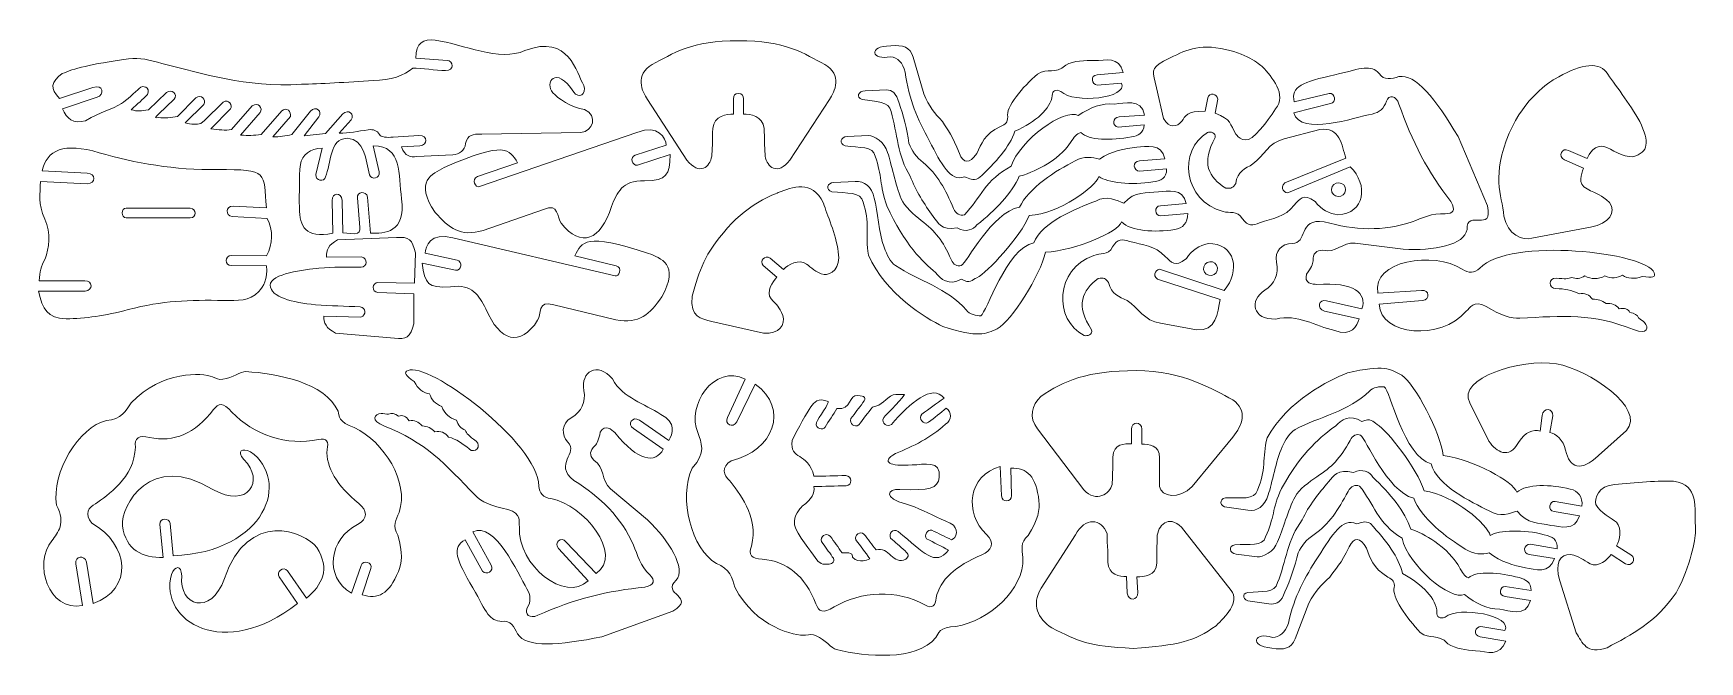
# Model space of a CAD drawing. Header units: centimetres. Extents: x -100 to 240, y -79 to 49.
import ezdxf

# ---------------------------------------------------------------- set-up
doc = ezdxf.new("R2010")
doc.units = ezdxf.units.CM
doc.header["$MEASUREMENT"] = 0
doc.layers.add('Layer 1', color=7, linetype='Continuous')

msp = doc.modelspace()

# ---------------------------------------------------------------- linework, layer by layer
at = {"layer": 'Layer 1', "color": 22, "lineweight": 5}
for points, knots in [([(-93.801223, 33.875404), (-92.962756, 31.847623), (-91.660735, 30.695353), (-89.140798, 31.446124), (-89.140798, 31.446124), (-86.001256, 33.251074), (-83.730925, 33.776431), (-81.814654, 34.940482), (-81.814654, 34.940482), (-80.92711, 35.479699), (-78.872869, 37.382551), (-78.199084, 38.023891), (-78.199084, 38.023891), (-77.444344, 38.830795), (-75.86128, 38.27104), (-76.503124, 36.773215), (-76.503124, 36.773215), (-77.456251, 35.819206), (-78.535441, 34.877734), (-79.830532, 33.688357), (-79.830532, 33.688357), (-78.5854, 33.265816), (-77.736223, 33.470251), (-76.328173, 33.685774), (-76.328173, 33.685774), (-76.328173, 33.685774), (-72.637444, 37.179943), (-72.637444, 37.179943), (-72.637444, 37.179943), (-71.636374, 38.039578), (-70.239223, 36.827206), (-71.099299, 35.798227), (-71.099299, 35.798227), (-71.099299, 35.798227), (-74.249551, 32.765722), (-74.249551, 32.765722), (-74.249551, 32.765722), (-74.930581, 32.027299), (-75.145789, 31.995862), (-74.308267, 32.078644), (-74.308267, 32.078644), (-72.94375, 31.868665), (-71.73163, 32.102395), (-70.388218, 32.30683), (-70.388218, 32.30683), (-70.388218, 32.30683), (-66.652129, 36.080215), (-66.652129, 36.080215), (-66.652129, 36.080215), (-65.553031, 36.910807), (-64.458721, 35.730691), (-65.022697, 34.761184), (-65.022697, 34.761184), (-65.022697, 34.761184), (-68.808115, 31.018165), (-68.808115, 31.018165), (-68.808115, 31.018165), (-67.601665, 30.558076), (-66.527452, 30.685525), (-65.633356, 30.902308), (-65.633356, 30.902308), (-65.633356, 30.902308), (-64.872379, 31.490728), (-64.872379, 31.490728), (-64.872379, 31.490728), (-64.872379, 31.490728), (-61.125076, 35.195191), (-61.125076, 35.195191), (-61.125076, 35.195191), (-59.871124, 36.011797), (-59.149711, 34.433458), (-59.575024, 33.869923), (-59.575024, 33.869923), (-59.575024, 33.869923), (-63.586108, 29.790925), (-63.586108, 29.790925), (-63.586108, 29.790925), (-61.95214, 29.547619), (-60.702409, 29.460679), (-59.366116, 29.617738), (-59.366116, 29.617738), (-59.366116, 29.617738), (-55.164205, 34.439191), (-55.164205, 34.439191), (-55.164205, 34.439191), (-53.997697, 35.347777), (-52.887574, 33.998695), (-53.570305, 33.11071), (-53.570305, 33.11071), (-53.570305, 33.11071), (-57.529981, 28.525381), (-57.529981, 28.525381), (-57.529981, 28.525381), (-55.911889, 28.365172), (-54.925939, 28.406815), (-53.328889, 28.661083), (-53.328889, 28.661083), (-53.328889, 28.661083), (-49.113055, 33.445366), (-49.113055, 33.445366), (-49.113055, 33.445366), (-48.208942, 34.329067), (-47.103796, 33.239545), (-47.386666, 32.31943), (-47.386666, 32.31943), (-47.386666, 32.31943), (-50.958892, 28.12489), (-50.958892, 28.12489), (-50.958892, 28.12489), (-49.515121, 28.095973), (-48.486142, 28.394908), (-47.071855, 28.607092), (-47.071855, 28.607092), (-47.071855, 28.607092), (-43.301683, 33.38161), (-43.301683, 33.38161), (-43.301683, 33.38161), (-42.192316, 34.654084), (-40.811608, 33.249688), (-41.566852, 32.215669), (-41.566852, 32.215669), (-41.566852, 32.215669), (-44.617438, 28.351879), (-44.617438, 28.351879), (-44.617438, 28.351879), (-44.617438, 28.351879), (-40.238686, 28.825387), (-40.238686, 28.825387), (-40.238686, 28.825387), (-40.238686, 28.825387), (-36.691282, 32.824501), (-36.691282, 32.824501), (-36.691282, 32.824501), (-35.598736, 33.961651), (-34.209838, 32.760115), (-34.992487, 31.588567), (-34.992487, 31.588567), (-34.992487, 31.588567), (-37.440541, 28.885426), (-37.440541, 28.885426), (-37.440541, 28.885426), (-35.417233, 28.918375), (-33.677425, 29.28346), (-31.529188, 29.582773), (-31.529188, 29.582773), (-30.507769, 29.716774), (-29.740807, 29.449654), (-29.24128, 28.620574), (-29.24128, 28.620574), (-29.012086, 28.10095), (-27.630685, 27.946537), (-26.44849, 28.100446), (-26.44849, 28.100446), (-26.44849, 28.100446), (-21.194038, 28.433401), (-21.194038, 28.433401), (-21.194038, 28.433401), (-19.254898, 28.480084), (-19.399042, 26.429497), (-21.00214, 26.325043), (-21.00214, 26.325043), (-21.00214, 26.325043), (-24.765004, 26.095345), (-24.765004, 26.095345), (-24.765004, 26.095345), (-24.007177, 24.222418), (-22.96711, 23.880706), (-21.64285, 24.117145), (-21.64285, 24.117145), (-21.64285, 24.117145), (-14.302153, 24.498799), (-14.302153, 24.498799), (-14.302153, 24.498799), (-12.87514, 24.609616), (-11.89801, 25.37305), (-11.68192, 26.772721), (-11.68192, 26.772721), (-11.167084, 28.684897), (-10.344934, 28.689181), (-8.379208, 28.700773), (-8.379208, 28.700773), (-8.379208, 28.700773), (11.801204, 29.039398), (11.801204, 29.039398), (11.801204, 29.039398), (14.304383, 29.233123), (15.295625, 32.502697), (12.54473, 33.740521), (12.54473, 33.740521), (9.829493, 34.044181), (7.082693, 36.072151), (6.107264, 37.138804), (6.107264, 37.138804), (4.320962, 39.091867), (6.643961, 42.975187), (10.38635, 37.250755), (10.38635, 37.250755), (11.221226, 35.861353), (13.132835, 36.763828), (12.394979, 38.620438), (12.394979, 38.620438), (10.919645, 41.104969), (9.409724, 49.255594), (0.39518, 45.732571), (0.39518, 45.732571), (-4.732957, 43.35514), (-12.152467, 47.04631), (-17.862661, 47.862664), (-17.862661, 47.862664), (-20.247526, 48.216661), (-21.832165, 47.311414), (-21.81799, 44.202805), (-21.81799, 44.202805), (-21.81799, 44.202805), (-15.399235, 43.73818), (-15.399235, 43.73818), (-15.399235, 43.73818), (-14.240602, 43.654453), (-13.872556, 41.579422), (-15.79393, 41.658802), (-15.79393, 41.658802), (-17.715367, 41.772454), (-20.721727, 42.052804), (-22.443832, 42.171244), (-22.443832, 42.171244), (-24.225157, 40.593661), (-26.924959, 39.731884), (-30.522322, 39.602797), (-30.522322, 39.602797), (-35.67421, 39.278662), (-41.574853, 38.964103), (-45.1324, 38.864689), (-45.1324, 38.864689), (-56.822617, 38.164003), (-64.921897, 41.071138), (-73.563733, 43.094572), (-73.563733, 43.094572), (-76.116997, 43.861408), (-78.07825, 44.352682), (-80.36641, 44.04751), (-80.36641, 44.04751), (-88.277887, 42.992071), (-91.573417, 42.023131), (-93.875059, 41.050537), (-93.875059, 41.050537), (-96.160762, 39.452668), (-96.465619, 37.921579), (-94.435696, 35.993464), (-94.435696, 35.993464), (-94.435696, 35.993464), (-87.629869, 38.202055), (-87.629869, 38.202055), (-87.629869, 38.202055), (-85.434697, 39.043546), (-85.332259, 36.663091), (-86.746357, 36.231037), (-86.746357, 36.231037), (-86.746357, 36.231037), (-93.801223, 33.875404), (-93.801223, 33.875404)], [0, 0, 0, 0, 0.0153846154, 0.0153846154, 0.0153846154, 0.0153846154, 0.0307692308, 0.0307692308, 0.0307692308, 0.0307692308, 0.0461538462, 0.0461538462, 0.0461538462, 0.0461538462, 0.0615384615, 0.0615384615, 0.0615384615, 0.0615384615, 0.0769230769, 0.0769230769, 0.0769230769, 0.0769230769, 0.0923076923, 0.0923076923, 0.0923076923, 0.0923076923, 0.1076923077, 0.1076923077, 0.1076923077, 0.1076923077, 0.1230769231, 0.1230769231, 0.1230769231, 0.1230769231, 0.1384615385, 0.1384615385, 0.1384615385, 0.1384615385, 0.1538461538, 0.1538461538, 0.1538461538, 0.1538461538, 0.1692307692, 0.1692307692, 0.1692307692, 0.1692307692, 0.1846153846, 0.1846153846, 0.1846153846, 0.1846153846, 0.2, 0.2, 0.2, 0.2, 0.2153846154, 0.2153846154, 0.2153846154, 0.2153846154, 0.2307692308, 0.2307692308, 0.2307692308, 0.2307692308, 0.2461538462, 0.2461538462, 0.2461538462, 0.2461538462, 0.2615384615, 0.2615384615, 0.2615384615, 0.2615384615, 0.2769230769, 0.2769230769, 0.2769230769, 0.2769230769, 0.2923076923, 0.2923076923, 0.2923076923, 0.2923076923, 0.3076923077, 0.3076923077, 0.3076923077, 0.3076923077, 0.3230769231, 0.3230769231, 0.3230769231, 0.3230769231, 0.3384615385, 0.3384615385, 0.3384615385, 0.3384615385, 0.3538461538, 0.3538461538, 0.3538461538, 0.3538461538, 0.3692307692, 0.3692307692, 0.3692307692, 0.3692307692, 0.3846153846, 0.3846153846, 0.3846153846, 0.3846153846, 0.4, 0.4, 0.4, 0.4, 0.4153846154, 0.4153846154, 0.4153846154, 0.4153846154, 0.4307692308, 0.4307692308, 0.4307692308, 0.4307692308, 0.4461538462, 0.4461538462, 0.4461538462, 0.4461538462, 0.4615384615, 0.4615384615, 0.4615384615, 0.4615384615, 0.4769230769, 0.4769230769, 0.4769230769, 0.4769230769, 0.4923076923, 0.4923076923, 0.4923076923, 0.4923076923, 0.5076923077, 0.5076923077, 0.5076923077, 0.5076923077, 0.5230769231, 0.5230769231, 0.5230769231, 0.5230769231, 0.5384615385, 0.5384615385, 0.5384615385, 0.5384615385, 0.5538461538, 0.5538461538, 0.5538461538, 0.5538461538, 0.5692307692, 0.5692307692, 0.5692307692, 0.5692307692, 0.5846153846, 0.5846153846, 0.5846153846, 0.5846153846, 0.6, 0.6, 0.6, 0.6, 0.6153846154, 0.6153846154, 0.6153846154, 0.6153846154, 0.6307692308, 0.6307692308, 0.6307692308, 0.6307692308, 0.6461538462, 0.6461538462, 0.6461538462, 0.6461538462, 0.6615384615, 0.6615384615, 0.6615384615, 0.6615384615, 0.6769230769, 0.6769230769, 0.6769230769, 0.6769230769, 0.6923076923, 0.6923076923, 0.6923076923, 0.6923076923, 0.7076923077, 0.7076923077, 0.7076923077, 0.7076923077, 0.7230769231, 0.7230769231, 0.7230769231, 0.7230769231, 0.7384615385, 0.7384615385, 0.7384615385, 0.7384615385, 0.7538461538, 0.7538461538, 0.7538461538, 0.7538461538, 0.7692307692, 0.7692307692, 0.7692307692, 0.7692307692, 0.7846153846, 0.7846153846, 0.7846153846, 0.7846153846, 0.8, 0.8, 0.8, 0.8, 0.8153846154, 0.8153846154, 0.8153846154, 0.8153846154, 0.8307692308, 0.8307692308, 0.8307692308, 0.8307692308, 0.8461538462, 0.8461538462, 0.8461538462, 0.8461538462, 0.8615384615, 0.8615384615, 0.8615384615, 0.8615384615, 0.8769230769, 0.8769230769, 0.8769230769, 0.8769230769, 0.8923076923, 0.8923076923, 0.8923076923, 0.8923076923, 0.9076923077, 0.9076923077, 0.9076923077, 0.9076923077, 0.9230769231, 0.9230769231, 0.9230769231, 0.9230769231, 0.9384615385, 0.9384615385, 0.9384615385, 0.9384615385, 0.9538461538, 0.9538461538, 0.9538461538, 0.9538461538, 0.9692307692, 0.9692307692, 0.9692307692, 0.9692307692, 0.9846153846, 0.9846153846, 0.9846153846, 0.9846153846, 1, 1, 1, 1]), ([(43.923707, 37.003732), (43.193222, 36.988234), (42.902162, 36.586483), (42.897311, 35.919376), (42.897311, 35.919376), (42.897311, 35.919376), (42.90947, 32.797222), (42.90947, 32.797222), (42.90947, 32.797222), (41.57135, 32.855056), (38.926106, 32.417017), (38.719907, 29.85361), (38.719907, 29.85361), (38.513771, 27.290203), (38.739815, 28.791367), (38.47427, 24.188398), (38.47427, 24.188398), (38.12021, 21.975397), (35.995724, 20.205034), (33.428663, 23.3917), (33.428663, 23.3917), (33.428663, 23.3917), (25.37342, 35.784367), (25.37342, 35.784367), (25.37342, 35.784367), (24.281756, 37.259764), (22.747517, 40.948099), (26.347148, 42.865882), (26.347148, 42.865882), (30.330512, 45.019978), (34.490906, 47.882005), (43.923707, 47.734459), (43.923707, 47.734459), (53.356508, 47.882005), (57.516902, 45.019978), (61.500266, 42.865882), (61.500266, 42.865882), (65.09996, 40.948099), (63.565658, 37.259764), (62.473994, 35.784367), (62.473994, 35.784367), (62.473994, 35.784367), (54.418751, 23.3917), (54.418751, 23.3917), (54.418751, 23.3917), (51.85169, 20.205034), (49.727267, 21.975397), (49.373207, 24.188398), (49.373207, 24.188398), (49.107599, 28.791367), (49.333706, 27.290203), (49.127507, 29.85361), (49.127507, 29.85361), (48.921308, 32.417017), (46.298681, 32.832565), (44.960624, 32.774731), (44.960624, 32.774731), (44.960624, 32.774731), (44.950292, 35.941804), (44.950292, 35.941804), (44.950292, 35.941804), (44.968058, 36.451663), (44.654192, 36.988234), (43.923707, 37.003732)], [0, 0, 0, 0, 0.0625, 0.0625, 0.0625, 0.0625, 0.125, 0.125, 0.125, 0.125, 0.1875, 0.1875, 0.1875, 0.1875, 0.25, 0.25, 0.25, 0.25, 0.3125, 0.3125, 0.3125, 0.3125, 0.375, 0.375, 0.375, 0.375, 0.4375, 0.4375, 0.4375, 0.4375, 0.5, 0.5, 0.5, 0.5, 0.5625, 0.5625, 0.5625, 0.5625, 0.625, 0.625, 0.625, 0.625, 0.6875, 0.6875, 0.6875, 0.6875, 0.75, 0.75, 0.75, 0.75, 0.8125, 0.8125, 0.8125, 0.8125, 0.875, 0.875, 0.875, 0.875, 0.9375, 0.9375, 0.9375, 0.9375, 1, 1, 1, 1]), ([(74.907611, 44.488069), (71.175932, 43.608526), (70.087796, 46.665223), (74.955365, 46.691683), (74.955365, 46.691683), (77.424587, 46.904875), (78.902, 46.474522), (79.554113, 44.397727), (79.554113, 44.397727), (79.554113, 44.397727), (81.680048, 36.926557), (81.680048, 36.926557), (81.680048, 36.926557), (82.870559, 34.287109), (83.840696, 32.98345), (85.489343, 31.311493), (85.489343, 31.311493), (86.575841, 29.386969), (87.557066, 28.436488), (88.935506, 24.778834), (88.935506, 24.778834), (89.763011, 22.674193), (90.966941, 22.609744), (92.469302, 24.733222), (92.469302, 24.733222), (93.415814, 26.724463), (94.028678, 28.704238), (97.299449, 30.259645), (97.299449, 30.259645), (98.468666, 30.795964), (98.735345, 31.056784), (98.788202, 32.255296), (98.788202, 32.255296), (98.294282, 34.083871), (101.911301, 38.418964), (104.841116, 40.935688), (104.841116, 40.935688), (106.959806, 42.423118), (108.383543, 40.664095), (110.601017, 42.769933), (110.601017, 42.769933), (112.300064, 43.700569), (114.577136, 43.751788), (116.378684, 43.713232), (116.378684, 43.713232), (118.837826, 43.694836), (121.354739, 44.653696), (122.337602, 41.25976), (122.337602, 41.25976), (122.337602, 41.25976), (117.033506, 40.793056), (117.033506, 40.793056), (117.033506, 40.793056), (115.489628, 40.689169), (115.952993, 38.685139), (117.044216, 38.717458), (117.044216, 38.717458), (117.044216, 38.717458), (121.94549, 39.096088), (121.94549, 39.096088), (121.94549, 39.096088), (123.496865, 36.001717), (112.194224, 34.830232), (109.633211, 37.391812), (109.633211, 37.391812), (108.598814, 37.975885), (107.780003, 37.463254), (107.879102, 36.587491), (107.879102, 36.587491), (107.477603, 33.754066), (104.609717, 31.313257), (100.233296, 29.286484), (100.233296, 29.286484), (99.201104, 26.119915), (96.413732, 22.914979), (92.829032, 19.69234), (92.829032, 19.69234), (91.627874, 19.139578), (91.073978, 19.654225), (89.996993, 20.013703), (89.996993, 20.013703), (87.043238, 18.900304), (85.327811, 22.55758), (82.780847, 27.371914), (82.780847, 27.371914), (80.462699, 31.753942), (78.652205, 35.638585), (77.896898, 41.345062), (77.896898, 41.345062), (77.391071, 43.297369), (76.394663, 44.344996), (74.907611, 44.488069)], [0, 0, 0, 0, 0.0434782609, 0.0434782609, 0.0434782609, 0.0434782609, 0.0869565217, 0.0869565217, 0.0869565217, 0.0869565217, 0.1304347826, 0.1304347826, 0.1304347826, 0.1304347826, 0.1739130435, 0.1739130435, 0.1739130435, 0.1739130435, 0.2173913043, 0.2173913043, 0.2173913043, 0.2173913043, 0.2608695652, 0.2608695652, 0.2608695652, 0.2608695652, 0.3043478261, 0.3043478261, 0.3043478261, 0.3043478261, 0.347826087, 0.347826087, 0.347826087, 0.347826087, 0.3913043478, 0.3913043478, 0.3913043478, 0.3913043478, 0.4347826087, 0.4347826087, 0.4347826087, 0.4347826087, 0.4782608696, 0.4782608696, 0.4782608696, 0.4782608696, 0.5217391304, 0.5217391304, 0.5217391304, 0.5217391304, 0.5652173913, 0.5652173913, 0.5652173913, 0.5652173913, 0.6086956522, 0.6086956522, 0.6086956522, 0.6086956522, 0.652173913, 0.652173913, 0.652173913, 0.652173913, 0.6956521739, 0.6956521739, 0.6956521739, 0.6956521739, 0.7391304348, 0.7391304348, 0.7391304348, 0.7391304348, 0.7826086957, 0.7826086957, 0.7826086957, 0.7826086957, 0.8260869565, 0.8260869565, 0.8260869565, 0.8260869565, 0.8695652174, 0.8695652174, 0.8695652174, 0.8695652174, 0.9130434783, 0.9130434783, 0.9130434783, 0.9130434783, 0.9565217391, 0.9565217391, 0.9565217391, 0.9565217391, 1, 1, 1, 1]), ([(139.546367, 36.087964), (139.546367, 36.087964), (139.001921, 33.378901), (139.001921, 33.378901), (139.001921, 33.378901), (135.270494, 33.430561), (134.958707, 32.321068), (134.288576, 31.32151), (134.288576, 31.32151), (133.26218, 30.178564), (131.709734, 29.739958), (130.538438, 31.885612), (130.538438, 31.885612), (130.538438, 31.885612), (129.090005, 38.162995), (129.090005, 38.162995), (129.090005, 38.162995), (128.320208, 41.446366), (127.894958, 42.050284), (130.530374, 43.557748), (130.530374, 43.557748), (134.412938, 45.422296), (136.722518, 47.102191), (142.224938, 46.180375), (142.224938, 46.180375), (147.416138, 45.224287), (149.957621, 43.002025), (150.744806, 42.443404), (150.744806, 42.443404), (152.54144, 40.434271), (155.794508, 36.729493), (153.362771, 33.8749), (153.362771, 33.8749), (152.433017, 32.444989), (151.619687, 31.130683), (149.446565, 28.739077), (149.446565, 28.739077), (147.09194, 26.218069), (145.684079, 28.295053), (145.283903, 28.706254), (145.283903, 28.706254), (144.009224, 30.790357), (144.488339, 31.652575), (141.04961, 32.996302), (141.04961, 32.996302), (141.04961, 32.996302), (141.578558, 35.819773), (141.578558, 35.819773), (141.578558, 35.819773), (141.539561, 37.026475), (139.885685, 37.249369), (139.546367, 36.087964)], [0, 0, 0, 0, 0.0769230769, 0.0769230769, 0.0769230769, 0.0769230769, 0.1538461538, 0.1538461538, 0.1538461538, 0.1538461538, 0.2307692308, 0.2307692308, 0.2307692308, 0.2307692308, 0.3076923077, 0.3076923077, 0.3076923077, 0.3076923077, 0.3846153846, 0.3846153846, 0.3846153846, 0.3846153846, 0.4615384615, 0.4615384615, 0.4615384615, 0.4615384615, 0.5384615385, 0.5384615385, 0.5384615385, 0.5384615385, 0.6153846154, 0.6153846154, 0.6153846154, 0.6153846154, 0.6923076923, 0.6923076923, 0.6923076923, 0.6923076923, 0.7692307692, 0.7692307692, 0.7692307692, 0.7692307692, 0.8461538462, 0.8461538462, 0.8461538462, 0.8461538462, 0.9230769231, 0.9230769231, 0.9230769231, 0.9230769231, 1, 1, 1, 1]), ([(157.0661, 33.06031), (157.0661, 33.06031), (164.594348, 34.917613), (164.594348, 34.917613), (164.594348, 34.917613), (165.88106, 35.209807), (165.487121, 37.116376), (164.268575, 37.006), (164.268575, 37.006), (164.268575, 37.006), (157.173704, 35.281501), (157.173704, 35.281501), (157.173704, 35.281501), (156.439502, 38.456638), (158.910551, 39.361066), (165.475151, 40.782283), (165.475151, 40.782283), (171.222326, 42.206335), (172.649087, 42.928378), (174.497255, 41.057971), (174.497255, 41.057971), (175.460084, 39.585724), (177.006167, 39.982057), (178.496495, 40.418773), (178.496495, 40.418773), (181.904228, 41.124436), (185.96546, 35.832814), (190.599992, 28.197025), (190.599992, 28.197025), (190.599992, 28.197025), (196.555067, 14.053273), (196.555067, 14.053273), (196.555067, 14.053273), (197.795915, 8.413702), (192.27113, 13.582411), (192.396059, 9.256012), (192.396059, 9.256012), (191.952602, 6.128566), (185.543675, 4.84009), (179.405522, 5.221492), (179.405522, 5.221492), (179.405522, 5.221492), (169.586972, 6.464986), (169.586972, 6.464986), (169.586972, 6.464986), (167.032574, 6.765433), (165.562721, 4.334893), (163.042028, 5.034949), (163.042028, 5.034949), (161.654264, 5.05303), (160.977644, 4.332562), (161.012168, 2.873356), (161.012168, 2.873356), (160.994276, 2.243608), (160.559765, 1.348693), (159.70832, 0.188674), (159.70832, 0.188674), (159.079643, -1.772453), (160.905131, -1.856558), (161.795195, -1.94501), (161.795195, -1.94501), (169.435205, -1.416377), (172.033514, -3.730556), (170.975492, -6.88295), (170.975492, -6.88295), (170.975492, -6.88295), (163.759283, -5.276135), (163.759283, -5.276135), (163.759283, -5.276135), (162.226619, -4.816298), (161.609471, -6.926042), (163.352177, -7.355702), (163.352177, -7.355702), (163.352177, -7.355702), (170.38997, -8.927489), (170.38997, -8.927489), (170.38997, -8.927489), (170.069363, -10.458011), (168.719588, -12.624707), (165.42809, -11.337365), (165.42809, -11.337365), (161.504072, -10.441694), (157.850513, -7.876082), (153.414494, -8.985323), (153.414494, -8.985323), (148.609799, -9.193034), (147.971924, -5.167775), (151.179254, -3.120779), (151.179254, -3.120779), (153.246536, -1.802189), (154.036934, 0.096883), (153.550385, 2.5765), (153.550385, 2.5765), (153.079397, 4.837255), (154.664603, 6.421768), (156.728042, 6.432352), (156.728042, 6.432352), (159.982307, 6.286507), (157.861853, 11.623363), (163.288421, 10.844872), (163.288421, 10.844872), (169.375607, 9.071233), (175.373522, 8.831266), (181.241279, 10.831831), (181.241279, 10.831831), (183.184136, 11.521492), (185.295014, 12.694363), (187.929989, 12.461389), (187.929989, 12.461389), (189.501965, 12.464098), (190.180979, 13.110037), (189.090008, 14.946487), (189.090008, 14.946487), (184.642964, 20.709916), (181.028087, 27.319057), (178.529444, 34.844344), (178.529444, 34.844344), (178.009694, 36.606706), (176.425559, 36.734407), (175.960745, 35.434339), (175.960745, 35.434339), (175.533731, 33.940294), (174.544883, 33.122491), (173.038049, 32.800561), (173.038049, 32.800561), (169.470737, 32.121736), (158.571233, 28.194316), (157.0661, 33.06031)], [0, 0, 0, 0, 0.03125, 0.03125, 0.03125, 0.03125, 0.0625, 0.0625, 0.0625, 0.0625, 0.09375, 0.09375, 0.09375, 0.09375, 0.125, 0.125, 0.125, 0.125, 0.15625, 0.15625, 0.15625, 0.15625, 0.1875, 0.1875, 0.1875, 0.1875, 0.21875, 0.21875, 0.21875, 0.21875, 0.25, 0.25, 0.25, 0.25, 0.28125, 0.28125, 0.28125, 0.28125, 0.3125, 0.3125, 0.3125, 0.3125, 0.34375, 0.34375, 0.34375, 0.34375, 0.375, 0.375, 0.375, 0.375, 0.40625, 0.40625, 0.40625, 0.40625, 0.4375, 0.4375, 0.4375, 0.4375, 0.46875, 0.46875, 0.46875, 0.46875, 0.5, 0.5, 0.5, 0.5, 0.53125, 0.53125, 0.53125, 0.53125, 0.5625, 0.5625, 0.5625, 0.5625, 0.59375, 0.59375, 0.59375, 0.59375, 0.625, 0.625, 0.625, 0.625, 0.65625, 0.65625, 0.65625, 0.65625, 0.6875, 0.6875, 0.6875, 0.6875, 0.71875, 0.71875, 0.71875, 0.71875, 0.75, 0.75, 0.75, 0.75, 0.78125, 0.78125, 0.78125, 0.78125, 0.8125, 0.8125, 0.8125, 0.8125, 0.84375, 0.84375, 0.84375, 0.84375, 0.875, 0.875, 0.875, 0.875, 0.90625, 0.90625, 0.90625, 0.90625, 0.9375, 0.9375, 0.9375, 0.9375, 0.96875, 0.96875, 0.96875, 0.96875, 1, 1, 1, 1]), ([(212.24654, 23.490106), (212.24654, 23.490106), (216.105164, 21.732532), (216.105164, 21.732532), (216.105164, 21.732532), (215.739512, 20.477131), (214.751042, 18.6541), (216.855368, 17.534653), (216.855368, 17.534653), (218.959631, 16.415206), (219.759101, 16.424467), (221.427908, 14.732791), (221.427908, 14.732791), (222.778376, 12.863455), (221.515037, 10.477267), (217.544147, 9.704635), (217.544147, 9.704635), (217.544147, 9.704635), (205.592858, 7.487161), (205.592858, 7.487161), (205.592858, 7.487161), (203.831504, 6.971569), (200.597777, 8.091016), (199.927142, 11.986999), (199.927142, 11.986999), (199.433411, 16.488475), (197.312327, 20.198167), (201.004568, 28.87963), (201.004568, 28.87963), (204.260912, 36.372787), (209.206853, 39.221521), (210.196457, 39.897763), (210.196457, 39.897763), (214.926056, 42.735724), (218.962529, 43.658485), (220.76162, 41.381539), (220.76162, 41.381539), (222.444287, 38.984578), (225.532799, 34.904257), (227.58389, 31.295176), (227.58389, 31.295176), (229.604048, 27.01357), (229.436657, 25.031149), (226.208663, 24.102781), (226.208663, 24.102781), (224.196821, 23.907796), (221.662142, 25.738765), (220.502123, 26.093455), (220.502123, 26.093455), (218.448764, 26.765287), (217.253528, 24.620893), (216.878426, 23.744752), (216.878426, 23.744752), (216.878426, 23.744752), (213.10586, 25.360324), (213.10586, 25.360324), (213.10586, 25.360324), (211.641299, 26.134027), (210.888449, 24.061705), (212.24654, 23.490106)], [0, 0, 0, 0, 0.0666666667, 0.0666666667, 0.0666666667, 0.0666666667, 0.1333333333, 0.1333333333, 0.1333333333, 0.1333333333, 0.2, 0.2, 0.2, 0.2, 0.2666666667, 0.2666666667, 0.2666666667, 0.2666666667, 0.3333333333, 0.3333333333, 0.3333333333, 0.3333333333, 0.4, 0.4, 0.4, 0.4, 0.4666666667, 0.4666666667, 0.4666666667, 0.4666666667, 0.5333333333, 0.5333333333, 0.5333333333, 0.5333333333, 0.6, 0.6, 0.6, 0.6, 0.6666666667, 0.6666666667, 0.6666666667, 0.6666666667, 0.7333333333, 0.7333333333, 0.7333333333, 0.7333333333, 0.8, 0.8, 0.8, 0.8, 0.8666666667, 0.8666666667, 0.8666666667, 0.8666666667, 0.9333333333, 0.9333333333, 0.9333333333, 0.9333333333, 1, 1, 1, 1]), ([(69.12944, 35.791234), (67.734557, 36.1429), (68.376086, 37.508551), (69.744257, 37.528396), (69.744257, 37.528396), (69.744257, 37.528396), (74.093651, 37.734532), (74.093651, 37.734532), (74.093651, 37.734532), (75.227903, 37.688605), (76.067, 37.135087), (76.661153, 35.044558), (76.661153, 35.044558), (77.470073, 32.644636), (78.296444, 29.755267), (78.643511, 26.852983), (78.643511, 26.852983), (79.257005, 25.291024), (80.143037, 24.013447), (81.582839, 22.88707), (81.582839, 22.88707), (84.441275, 20.564827), (86.083118, 17.436247), (87.760745, 13.528735), (87.760745, 13.528735), (88.215731, 12.439528), (89.102456, 12.00004), (89.974439, 12.256324), (89.974439, 12.256324), (93.15701, 15.55261), (94.292144, 19.528288), (99.522719, 22.145119), (99.522719, 22.145119), (101.195306, 27.544282), (110.422349, 34.059301), (113.170094, 32.480269), (113.170094, 32.480269), (115.760843, 34.220896), (117.827936, 35.010916), (120.606236, 34.840564), (120.606236, 34.840564), (122.448608, 34.920196), (126.111365, 36.19204), (126.643337, 32.591653), (126.643337, 32.591653), (126.643337, 32.591653), (121.483826, 32.223859), (121.483826, 32.223859), (121.483826, 32.223859), (120.007547, 32.167789), (120.109922, 30.234445), (121.2758, 30.143095), (121.2758, 30.143095), (121.2758, 30.143095), (126.597977, 30.564376), (126.597977, 30.564376), (126.597977, 30.564376), (126.527417, 28.831939), (125.255258, 28.398058), (124.035074, 28.120732), (124.035074, 28.120732), (119.801537, 27.364102), (115.303337, 27.446128), (113.69438, 29.005126), (113.69438, 29.005126), (111.758138, 28.634497), (112.286267, 26.091943), (106.888427, 22.620391), (106.888427, 22.620391), (105.084737, 21.581395), (103.433003, 20.754142), (101.151206, 20.121874), (101.151206, 20.121874), (99.628811, 16.626382), (96.297686, 13.229737), (92.508992, 10.204666), (92.508992, 10.204666), (91.831805, 9.24505), (90.248048, 8.581408), (88.507673, 9.594196), (88.507673, 9.594196), (85.094144, 9.079612), (84.615911, 10.606102), (83.613266, 11.926204), (83.613266, 11.926204), (81.823184, 14.417224), (79.967078, 17.17486), (78.93413, 20.107888), (78.93413, 20.107888), (76.323725, 24.165907), (76.31648, 28.893238), (75.00797, 33.285787), (75.00797, 33.285787), (74.652965, 35.448451), (71.971811, 35.316529), (69.12944, 35.791234)], [0, 0, 0, 0, 0.0416666667, 0.0416666667, 0.0416666667, 0.0416666667, 0.0833333333, 0.0833333333, 0.0833333333, 0.0833333333, 0.125, 0.125, 0.125, 0.125, 0.1666666667, 0.1666666667, 0.1666666667, 0.1666666667, 0.2083333333, 0.2083333333, 0.2083333333, 0.2083333333, 0.25, 0.25, 0.25, 0.25, 0.2916666667, 0.2916666667, 0.2916666667, 0.2916666667, 0.3333333333, 0.3333333333, 0.3333333333, 0.3333333333, 0.375, 0.375, 0.375, 0.375, 0.4166666667, 0.4166666667, 0.4166666667, 0.4166666667, 0.4583333333, 0.4583333333, 0.4583333333, 0.4583333333, 0.5, 0.5, 0.5, 0.5, 0.5416666667, 0.5416666667, 0.5416666667, 0.5416666667, 0.5833333333, 0.5833333333, 0.5833333333, 0.5833333333, 0.625, 0.625, 0.625, 0.625, 0.6666666667, 0.6666666667, 0.6666666667, 0.6666666667, 0.7083333333, 0.7083333333, 0.7083333333, 0.7083333333, 0.75, 0.75, 0.75, 0.75, 0.7916666667, 0.7916666667, 0.7916666667, 0.7916666667, 0.8333333333, 0.8333333333, 0.8333333333, 0.8333333333, 0.875, 0.875, 0.875, 0.875, 0.9166666667, 0.9166666667, 0.9166666667, 0.9166666667, 0.9583333333, 0.9583333333, 0.9583333333, 0.9583333333, 1, 1, 1, 1]), ([(22.861358, 24.444556), (21.725405, 24.042553), (22.193684, 22.161751), (23.366618, 22.402852), (23.366618, 22.402852), (23.366618, 22.402852), (30.030884, 24.528409), (30.030884, 24.528409), (30.030884, 24.528409), (29.766914, 20.260033), (29.518064, 19.324294), (24.739766, 19.173598), (24.739766, 19.173598), (20.15765, 19.299472), (19.230164, 16.806184), (18.037196, 13.977484), (18.037196, 13.977484), (15.900236, 7.054918), (11.856455, 5.391151), (7.77626, 10.574413), (7.77626, 10.574413), (6.868871, 11.610574), (7.461449, 14.800705), (4.179212, 13.352587), (4.179212, 13.352587), (4.179212, 13.352587), (-8.105977, 9.028582), (-8.105977, 9.028582), (-8.105977, 9.028582), (-12.828079, 7.742563), (-15.011218, 9.492829), (-17.903863, 12.759001), (-17.903863, 12.759001), (-22.199203, 19.135168), (-18.460468, 20.585743), (-16.07365, 21.878818), (-16.07365, 21.878818), (-3.474973, 27.432016), (-2.849509, 25.586431), (-1.087084, 22.873651), (-1.087084, 22.873651), (-1.087084, 22.873651), (-9.280108, 20.042179), (-9.280108, 20.042179), (-9.280108, 20.042179), (-10.572931, 19.489102), (-9.649666, 17.644903), (-8.849314, 18.011185), (-8.849314, 18.011185), (-8.849314, 18.011185), (23.239358, 29.043997), (23.239358, 29.043997), (23.239358, 29.043997), (27.708704, 30.757345), (29.030444, 27.856573), (29.215916, 26.482543), (29.215916, 26.482543), (29.215916, 26.482543), (22.861358, 24.444556), (22.861358, 24.444556)], [0, 0, 0, 0, 0.0666666667, 0.0666666667, 0.0666666667, 0.0666666667, 0.1333333333, 0.1333333333, 0.1333333333, 0.1333333333, 0.2, 0.2, 0.2, 0.2, 0.2666666667, 0.2666666667, 0.2666666667, 0.2666666667, 0.3333333333, 0.3333333333, 0.3333333333, 0.3333333333, 0.4, 0.4, 0.4, 0.4, 0.4666666667, 0.4666666667, 0.4666666667, 0.4666666667, 0.5333333333, 0.5333333333, 0.5333333333, 0.5333333333, 0.6, 0.6, 0.6, 0.6, 0.6666666667, 0.6666666667, 0.6666666667, 0.6666666667, 0.7333333333, 0.7333333333, 0.7333333333, 0.7333333333, 0.8, 0.8, 0.8, 0.8, 0.8666666667, 0.8666666667, 0.8666666667, 0.8666666667, 0.9333333333, 0.9333333333, 0.9333333333, 0.9333333333, 1, 1, 1, 1]), ([(-45.341623, 22.518079), (-45.03034, 24.478387), (-43.376716, 25.85248), (-40.903084, 25.815877), (-40.903084, 25.815877), (-40.903084, 25.815877), (-42.185323, 20.448592), (-42.185323, 20.448592), (-42.185323, 20.448592), (-42.30433, 19.123702), (-40.521934, 18.890161), (-40.228921, 19.966831), (-40.228921, 19.966831), (-39.111427, 22.75162), (-39.478843, 27.757852), (-35.832907, 27.84958), (-35.832907, 27.84958), (-32.223637, 27.702916), (-32.060404, 23.482042), (-31.263139, 20.438386), (-31.263139, 20.438386), (-30.915442, 19.264885), (-29.016307, 19.654918), (-29.295523, 20.996692), (-29.295523, 20.996692), (-29.295523, 20.996692), (-30.504745, 26.328193), (-30.504745, 26.328193), (-30.504745, 26.328193), (-24.513697, 26.273194), (-25.444711, 20.539375), (-24.730228, 15.48268), (-24.730228, 15.48268), (-23.839723, 8.622421), (-28.198819, 8.416978), (-31.063618, 8.502343), (-31.063618, 8.502343), (-31.063618, 8.502343), (-31.665835, 15.867484), (-31.665835, 15.867484), (-31.665835, 15.867484), (-31.955383, 17.324737), (-33.878332, 16.869247), (-33.749875, 15.733105), (-33.749875, 15.733105), (-33.749875, 15.733105), (-33.25627, 9.656566), (-33.25627, 9.656566), (-33.25627, 9.656566), (-33.219667, 8.942146), (-33.267988, 8.520991), (-34.29388, 8.392408), (-34.29388, 8.392408), (-34.29388, 8.392408), (-36.684226, 8.557279), (-36.684226, 8.557279), (-36.684226, 8.557279), (-36.684226, 8.557279), (-36.824842, 15.177382), (-36.824842, 15.177382), (-36.824842, 15.177382), (-36.966655, 17.014084), (-38.987065, 16.755973), (-38.888533, 15.18343), (-38.888533, 15.18343), (-38.888533, 15.18343), (-38.754154, 8.502343), (-38.754154, 8.502343), (-38.754154, 8.502343), (-44.433793, 7.421389), (-45.488287, 9.80323), (-45.561493, 13.66891), (-45.561493, 13.66891), (-45.561493, 13.66891), (-45.652906, 20.557771), (-45.341623, 22.518079)], [0, 0, 0, 0, 0.0526315789, 0.0526315789, 0.0526315789, 0.0526315789, 0.1052631579, 0.1052631579, 0.1052631579, 0.1052631579, 0.1578947368, 0.1578947368, 0.1578947368, 0.1578947368, 0.2105263158, 0.2105263158, 0.2105263158, 0.2105263158, 0.2631578947, 0.2631578947, 0.2631578947, 0.2631578947, 0.3157894737, 0.3157894737, 0.3157894737, 0.3157894737, 0.3684210526, 0.3684210526, 0.3684210526, 0.3684210526, 0.4210526316, 0.4210526316, 0.4210526316, 0.4210526316, 0.4736842105, 0.4736842105, 0.4736842105, 0.4736842105, 0.5263157895, 0.5263157895, 0.5263157895, 0.5263157895, 0.5789473684, 0.5789473684, 0.5789473684, 0.5789473684, 0.6315789474, 0.6315789474, 0.6315789474, 0.6315789474, 0.6842105263, 0.6842105263, 0.6842105263, 0.6842105263, 0.7368421053, 0.7368421053, 0.7368421053, 0.7368421053, 0.7894736842, 0.7894736842, 0.7894736842, 0.7894736842, 0.8421052632, 0.8421052632, 0.8421052632, 0.8421052632, 0.8947368421, 0.8947368421, 0.8947368421, 0.8947368421, 0.9473684211, 0.9473684211, 0.9473684211, 0.9473684211, 1, 1, 1, 1]), ([(65.690144, 26.320003), (64.295261, 26.671606), (64.728197, 28.186819), (66.096368, 28.206601), (66.096368, 28.206601), (66.096368, 28.206601), (70.445762, 28.412737), (70.445762, 28.412737), (70.445762, 28.412737), (71.580014, 28.36681), (73.718927, 27.071404), (74.31308, 24.980875), (74.31308, 24.980875), (75.122, 22.580953), (75.87485, 18.354976), (77.093207, 15.523063), (77.093207, 15.523063), (77.706701, 13.961104), (79.731836, 12.246244), (81.171638, 11.119867), (81.171638, 11.119867), (84.030137, 8.797624), (85.590458, 7.053595), (87.268085, 3.146083), (87.268085, 3.146083), (87.723071, 2.056876), (88.45469, 1.665394), (89.326673, 1.921615), (89.326673, 1.921615), (90.464327, 2.452075), (95.517494, 12.777271), (101.19329, 13.812046), (101.19329, 13.812046), (102.95036, 17.629279), (108.645749, 21.342562), (112.542929, 23.244154), (112.542929, 23.244154), (114.367535, 24.262108), (116.069795, 24.054082), (117.471482, 23.588449), (117.471482, 23.588449), (120.062231, 25.329013), (122.600186, 25.718542), (125.110673, 26.055844), (125.110673, 26.055844), (126.953045, 26.135413), (130.178834, 26.95183), (130.806755, 23.661655), (130.806755, 23.661655), (130.806755, 23.661655), (125.630171, 23.235775), (125.630171, 23.235775), (125.630171, 23.235775), (124.173044, 23.21593), (124.299548, 21.139198), (125.684351, 21.144112), (125.684351, 21.144112), (125.684351, 21.144112), (131.17751, 21.63022), (131.17751, 21.63022), (131.17751, 21.63022), (131.21405, 19.694734), (129.973958, 19.20724), (128.342069, 18.97225), (128.342069, 18.97225), (124.108532, 18.21562), (119.08592, 18.799693), (117.381014, 20.048542), (117.381014, 20.048542), (116.616131, 17.986552), (109.455299, 12.448726), (103.174325, 12.10462), (103.174325, 12.10462), (101.39741, 7.717993), (94.624217, 0.4723), (92.487194, -0.578477), (92.487194, -0.578477), (91.542194, -1.030502), (91.091996, -1.874765), (89.351621, -0.86204), (89.351621, -0.86204), (86.83181, -2.332712), (85.070519, -0.834194), (84.067874, 0.485908), (84.067874, 0.485908), (81.567089, 2.602015), (77.742863, 6.138331), (74.187143, 14.099704), (74.187143, 14.099704), (72.597527, 18.436687), (73.272131, 20.149405), (71.766179, 24.178255), (71.766179, 24.178255), (71.411237, 26.340919), (68.532578, 25.845298), (65.690144, 26.320003)], [0, 0, 0, 0, 0.0416666667, 0.0416666667, 0.0416666667, 0.0416666667, 0.0833333333, 0.0833333333, 0.0833333333, 0.0833333333, 0.125, 0.125, 0.125, 0.125, 0.1666666667, 0.1666666667, 0.1666666667, 0.1666666667, 0.2083333333, 0.2083333333, 0.2083333333, 0.2083333333, 0.25, 0.25, 0.25, 0.25, 0.2916666667, 0.2916666667, 0.2916666667, 0.2916666667, 0.3333333333, 0.3333333333, 0.3333333333, 0.3333333333, 0.375, 0.375, 0.375, 0.375, 0.4166666667, 0.4166666667, 0.4166666667, 0.4166666667, 0.4583333333, 0.4583333333, 0.4583333333, 0.4583333333, 0.5, 0.5, 0.5, 0.5, 0.5416666667, 0.5416666667, 0.5416666667, 0.5416666667, 0.5833333333, 0.5833333333, 0.5833333333, 0.5833333333, 0.625, 0.625, 0.625, 0.625, 0.6666666667, 0.6666666667, 0.6666666667, 0.6666666667, 0.7083333333, 0.7083333333, 0.7083333333, 0.7083333333, 0.75, 0.75, 0.75, 0.75, 0.7916666667, 0.7916666667, 0.7916666667, 0.7916666667, 0.8333333333, 0.8333333333, 0.8333333333, 0.8333333333, 0.875, 0.875, 0.875, 0.875, 0.9166666667, 0.9166666667, 0.9166666667, 0.9166666667, 0.9583333333, 0.9583333333, 0.9583333333, 0.9583333333, 1, 1, 1, 1]), ([(155.275577, 18.747529), (154.066229, 17.770021), (155.331836, 16.512415), (156.023891, 16.769644), (156.023891, 16.769644), (156.023891, 16.769644), (168.597746, 22.044886), (168.597746, 22.044886), (168.597746, 22.044886), (172.351286, 18.366442), (171.597995, 12.528799), (166.082408, 12.260797), (166.082408, 12.260797), (164.292767, 12.446458), (162.741329, 13.340365), (161.428598, 14.942014), (161.428598, 14.942014), (158.866514, 16.755973), (158.395967, 15.467686), (157.156568, 14.214805), (157.156568, 14.214805), (155.296367, 11.757931), (152.77013, 11.566537), (150.131312, 10.609504), (150.131312, 10.609504), (148.770134, 10.056112), (147.734162, 9.872845), (146.626055, 11.46517), (146.626055, 11.46517), (145.527713, 13.262812), (144.000719, 12.460066), (142.687799, 12.957325), (142.687799, 12.957325), (134.513423, 14.974585), (133.502903, 25.510894), (139.502141, 29.056471), (139.502141, 29.056471), (140.050052, 29.236462), (141.275654, 29.077072), (141.070715, 27.982132), (141.070715, 27.982132), (138.162509, 22.875793), (139.717097, 19.824199), (143.215865, 17.710738), (143.215865, 17.710738), (144.339092, 17.556199), (144.787904, 17.818027), (145.261412, 18.617938), (145.261412, 18.617938), (145.586366, 21.197221), (147.199292, 21.636394), (148.760054, 22.617493), (148.760054, 22.617493), (150.94502, 24.314461), (151.942184, 26.991205), (155.160728, 27.715894), (155.160728, 27.715894), (155.160728, 27.715894), (162.415367, 29.615218), (162.415367, 29.615218), (162.415367, 29.615218), (166.42853, 30.302863), (166.907393, 26.429434), (167.685002, 23.799184), (167.685002, 23.799184), (167.685002, 23.799184), (155.275577, 18.747529), (155.275577, 18.747529)], [0, 0, 0, 0, 0.0588235294, 0.0588235294, 0.0588235294, 0.0588235294, 0.1176470588, 0.1176470588, 0.1176470588, 0.1176470588, 0.1764705882, 0.1764705882, 0.1764705882, 0.1764705882, 0.2352941176, 0.2352941176, 0.2352941176, 0.2352941176, 0.2941176471, 0.2941176471, 0.2941176471, 0.2941176471, 0.3529411765, 0.3529411765, 0.3529411765, 0.3529411765, 0.4117647059, 0.4117647059, 0.4117647059, 0.4117647059, 0.4705882353, 0.4705882353, 0.4705882353, 0.4705882353, 0.5294117647, 0.5294117647, 0.5294117647, 0.5294117647, 0.5882352941, 0.5882352941, 0.5882352941, 0.5882352941, 0.6470588235, 0.6470588235, 0.6470588235, 0.6470588235, 0.7058823529, 0.7058823529, 0.7058823529, 0.7058823529, 0.7647058824, 0.7647058824, 0.7647058824, 0.7647058824, 0.8235294118, 0.8235294118, 0.8235294118, 0.8235294118, 0.8823529412, 0.8823529412, 0.8823529412, 0.8823529412, 0.9411764706, 0.9411764706, 0.9411764706, 0.9411764706, 1, 1, 1, 1]), ([(-97.379938, 3.255388), (-96.619402, 5.43544), (-96.086611, 8.488609), (-97.413895, 11.390011), (-97.413895, 11.390011), (-98.947, 14.635645), (-98.320402, 16.47934), (-98.33527, 19.079665), (-98.33527, 19.079665), (-98.33527, 19.079665), (-88.805575, 18.582721), (-88.805575, 18.582721), (-88.805575, 18.582721), (-87.010264, 18.595888), (-86.953816, 20.743747), (-88.805701, 20.711554), (-88.805701, 20.711554), (-88.805701, 20.711554), (-97.997905, 21.200434), (-97.997905, 21.200434), (-97.997905, 21.200434), (-97.054543, 25.523935), (-93.486916, 27.035746), (-86.387131, 24.911134), (-86.387131, 24.911134), (-79.040512, 22.785325), (-70.870672, 21.355036), (-62.241058, 21.465412), (-62.241058, 21.465412), (-51.835726, 21.562117), (-52.861366, 20.888269), (-52.275025, 13.669792), (-52.275025, 13.669792), (-52.275025, 13.669792), (-59.084758, 14.03998), (-59.084758, 14.03998), (-59.084758, 14.03998), (-60.633739, 14.049556), (-60.685399, 12.05296), (-59.239486, 11.923747), (-59.239486, 11.923747), (-59.239486, 11.923747), (-52.120297, 11.52817), (-52.120297, 11.52817), (-52.120297, 11.52817), (-50.886316, 9.0466), (-50.911705, 6.364942), (-52.234138, 3.871402), (-52.234138, 3.871402), (-52.234138, 3.871402), (-59.345011, 3.977368), (-59.345011, 3.977368), (-59.345011, 3.977368), (-60.888385, 3.91966), (-60.727609, 1.900762), (-59.424832, 1.918024), (-59.424832, 1.918024), (-59.424832, 1.918024), (-52.234138, 1.867624), (-52.234138, 1.867624), (-52.234138, 1.867624), (-52.084576, -0.896375), (-52.786963, -2.288801), (-53.835724, -3.408563), (-53.835724, -3.408563), (-55.745632, -5.448314), (-58.120732, -5.190077), (-60.883975, -5.20904), (-60.883975, -5.20904), (-68.164255, -5.074031), (-73.356778, -5.242745), (-80.485102, -7.081715), (-80.485102, -7.081715), (-85.058776, -8.339069), (-89.228116, -8.903738), (-93.092725, -8.946578), (-93.092725, -8.946578), (-96.984676, -8.80382), (-97.877953, -7.074785), (-98.733052, -3.288044), (-98.733052, -3.288044), (-98.733052, -3.288044), (-89.243173, -3.286343), (-89.243173, -3.286343), (-89.243173, -3.286343), (-87.571279, -3.238841), (-87.630058, -1.114355), (-89.289163, -1.207469), (-89.289163, -1.207469), (-89.289163, -1.207469), (-98.585191, -1.19027), (-98.585191, -1.19027), (-98.585191, -1.19027), (-98.490124, 0.690469), (-98.233651, 1.71655), (-97.379938, 3.255388)], [0, 0, 0, 0, 0.0416666667, 0.0416666667, 0.0416666667, 0.0416666667, 0.0833333333, 0.0833333333, 0.0833333333, 0.0833333333, 0.125, 0.125, 0.125, 0.125, 0.1666666667, 0.1666666667, 0.1666666667, 0.1666666667, 0.2083333333, 0.2083333333, 0.2083333333, 0.2083333333, 0.25, 0.25, 0.25, 0.25, 0.2916666667, 0.2916666667, 0.2916666667, 0.2916666667, 0.3333333333, 0.3333333333, 0.3333333333, 0.3333333333, 0.375, 0.375, 0.375, 0.375, 0.4166666667, 0.4166666667, 0.4166666667, 0.4166666667, 0.4583333333, 0.4583333333, 0.4583333333, 0.4583333333, 0.5, 0.5, 0.5, 0.5, 0.5416666667, 0.5416666667, 0.5416666667, 0.5416666667, 0.5833333333, 0.5833333333, 0.5833333333, 0.5833333333, 0.625, 0.625, 0.625, 0.625, 0.6666666667, 0.6666666667, 0.6666666667, 0.6666666667, 0.7083333333, 0.7083333333, 0.7083333333, 0.7083333333, 0.75, 0.75, 0.75, 0.75, 0.7916666667, 0.7916666667, 0.7916666667, 0.7916666667, 0.8333333333, 0.8333333333, 0.8333333333, 0.8333333333, 0.875, 0.875, 0.875, 0.875, 0.9166666667, 0.9166666667, 0.9166666667, 0.9166666667, 0.9583333333, 0.9583333333, 0.9583333333, 0.9583333333, 1, 1, 1, 1]), ([(48.962762, 1.906621), (48.962762, 1.906621), (51.717752, -0.450839), (51.717752, -0.450839), (51.717752, -0.450839), (50.934095, -1.328429), (49.393241, -3.484226), (50.599628, -4.862792), (50.599628, -4.862792), (51.806015, -6.241295), (52.098083, -6.402575), (52.980083, -8.256413), (52.980083, -8.256413), (53.549666, -10.174952), (52.234163, -12.062936), (49.053797, -11.901278), (49.053797, -11.901278), (49.053797, -11.901278), (38.480696, -9.527753), (38.480696, -9.527753), (38.480696, -9.527753), (36.319166, -8.849684), (34.020359, -8.753735), (34.480133, -4.348838), (34.480133, -4.348838), (35.965736, 1.067965), (36.92321, 4.124095), (41.696279, 9.605221), (41.696279, 9.605221), (46.295279, 14.717482), (50.88527, 16.296073), (52.041887, 16.789426), (52.041887, 16.789426), (54.927098, 17.882665), (58.801661, 19.512223), (61.263449, 14.659522), (61.263449, 14.659522), (61.953488, 12.212476), (63.754028, 8.421955), (64.254122, 4.683661), (64.254122, 4.683661), (64.926458, 1.257343), (62.643968, 0.007927), (61.371179, 0.054547), (61.371179, 0.054547), (59.663816, 0.421459), (58.658021, 1.621798), (57.808277, 2.223889), (57.808277, 2.223889), (56.195855, 3.323806), (54.043838, 2.141737), (53.102177, 1.090708), (53.102177, 1.090708), (53.102177, 1.090708), (50.354054, 3.40558), (50.354054, 3.40558), (50.354054, 3.40558), (49.292315, 4.157548), (48.127508, 2.833099), (48.962762, 1.906621)], [0, 0, 0, 0, 0.0666666667, 0.0666666667, 0.0666666667, 0.0666666667, 0.1333333333, 0.1333333333, 0.1333333333, 0.1333333333, 0.2, 0.2, 0.2, 0.2, 0.2666666667, 0.2666666667, 0.2666666667, 0.2666666667, 0.3333333333, 0.3333333333, 0.3333333333, 0.3333333333, 0.4, 0.4, 0.4, 0.4, 0.4666666667, 0.4666666667, 0.4666666667, 0.4666666667, 0.5333333333, 0.5333333333, 0.5333333333, 0.5333333333, 0.6, 0.6, 0.6, 0.6, 0.6666666667, 0.6666666667, 0.6666666667, 0.6666666667, 0.7333333333, 0.7333333333, 0.7333333333, 0.7333333333, 0.8, 0.8, 0.8, 0.8, 0.8666666667, 0.8666666667, 0.8666666667, 0.8666666667, 0.9333333333, 0.9333333333, 0.9333333333, 0.9333333333, 1, 1, 1, 1]), ([(62.967221, 16.967023), (61.572275, 17.318626), (62.005211, 18.833839), (63.373382, 18.853684), (63.373382, 18.853684), (63.373382, 18.853684), (67.722776, 19.05982), (67.722776, 19.05982), (67.722776, 19.05982), (69.605279, 19.235527), (71.076077, 17.97685), (71.590094, 15.627895), (71.590094, 15.627895), (72.238364, 13.143238), (72.520289, 8.539261), (73.611575, 5.640127), (73.611575, 5.640127), (74.211146, 4.114078), (74.790557, 2.656762), (75.920966, 1.9087), (75.920966, 1.9087), (80.552285, -1.15562), (86.539175, -2.709263), (90.368, -7.158323), (90.368, -7.158323), (90.903374, -7.987403), (92.473901, -8.412716), (93.297878, -8.31242), (93.297878, -8.31242), (94.537025, -7.728473), (98.448758, 5.498629), (104.124554, 6.533404), (104.124554, 6.533404), (105.711524, 10.836493), (112.859063, 13.519411), (116.726066, 15.068581), (116.726066, 15.068581), (119.058263, 16.354348), (121.039487, 15.12547), (122.441174, 14.659774), (122.441174, 14.659774), (124.758566, 17.164591), (127.008674, 16.62361), (129.519161, 16.960912), (129.519161, 16.960912), (131.361533, 17.040481), (134.52218, 17.835289), (135.150164, 14.545051), (135.150164, 14.545051), (135.150164, 14.545051), (129.937103, 14.103232), (129.937103, 14.103232), (129.937103, 14.103232), (128.502404, 14.047162), (128.7539, 11.997394), (129.991472, 12.028201), (129.991472, 12.028201), (129.991472, 12.028201), (135.484631, 12.514246), (135.484631, 12.514246), (135.484631, 12.514246), (135.521171, 10.57876), (134.44721, 9.497554), (132.815321, 9.262627), (132.815321, 9.262627), (128.784833, 8.613034), (123.922934, 8.892565), (121.998158, 10.804111), (121.998158, 10.804111), (121.233338, 8.742184), (112.750262, 4.972642), (106.469288, 4.628536), (106.469288, 4.628536), (105.46784, 0.002068), (99.562724, -9.381215), (96.667055, -10.962011), (96.667055, -10.962011), (94.323959, -12.039815), (92.832875, -12.908585), (85.591277, -10.520318), (85.591277, -10.520318), (81.968147, -8.736725), (73.956689, -3.905255), (70.400906, 4.056055), (70.400906, 4.056055), (69.688313, 8.206747), (70.805807, 10.802032), (69.299792, 14.830882), (69.299792, 14.830882), (68.94485, 16.993483), (66.012641, 16.599418), (62.967221, 16.967023)], [0, 0, 0, 0, 0.0434782609, 0.0434782609, 0.0434782609, 0.0434782609, 0.0869565217, 0.0869565217, 0.0869565217, 0.0869565217, 0.1304347826, 0.1304347826, 0.1304347826, 0.1304347826, 0.1739130435, 0.1739130435, 0.1739130435, 0.1739130435, 0.2173913043, 0.2173913043, 0.2173913043, 0.2173913043, 0.2608695652, 0.2608695652, 0.2608695652, 0.2608695652, 0.3043478261, 0.3043478261, 0.3043478261, 0.3043478261, 0.347826087, 0.347826087, 0.347826087, 0.347826087, 0.3913043478, 0.3913043478, 0.3913043478, 0.3913043478, 0.4347826087, 0.4347826087, 0.4347826087, 0.4347826087, 0.4782608696, 0.4782608696, 0.4782608696, 0.4782608696, 0.5217391304, 0.5217391304, 0.5217391304, 0.5217391304, 0.5652173913, 0.5652173913, 0.5652173913, 0.5652173913, 0.6086956522, 0.6086956522, 0.6086956522, 0.6086956522, 0.652173913, 0.652173913, 0.652173913, 0.652173913, 0.6956521739, 0.6956521739, 0.6956521739, 0.6956521739, 0.7391304348, 0.7391304348, 0.7391304348, 0.7391304348, 0.7826086957, 0.7826086957, 0.7826086957, 0.7826086957, 0.8260869565, 0.8260869565, 0.8260869565, 0.8260869565, 0.8695652174, 0.8695652174, 0.8695652174, 0.8695652174, 0.9130434783, 0.9130434783, 0.9130434783, 0.9130434783, 0.9565217391, 0.9565217391, 0.9565217391, 0.9565217391, 1, 1, 1, 1]), ([(166.137722, 15.957511), (166.923269, 15.921223), (167.589872, 16.528858), (167.62616, 17.314405), (167.62616, 17.314405), (167.662511, 18.099952), (167.054813, 18.766555), (166.269266, 18.802906), (166.269266, 18.802906), (165.483719, 18.839194), (164.817116, 18.231559), (164.780828, 17.446012), (164.780828, 17.446012), (164.744477, 16.660465), (165.352175, 15.993862), (166.137722, 15.957511)], [0, 0, 0, 0, 0.25, 0.25, 0.25, 0.25, 0.5, 0.5, 0.5, 0.5, 0.75, 0.75, 0.75, 0.75, 1, 1, 1, 1]), ([(-80.832295, 13.618762), (-80.832295, 13.618762), (-67.80295, 13.618762), (-67.80295, 13.618762), (-67.80295, 13.618762), (-66.441016, 13.50763), (-66.441016, 11.618512), (-67.80295, 11.618512), (-67.80295, 11.618512), (-67.80295, 11.618512), (-80.832295, 11.618512), (-80.832295, 11.618512), (-80.832295, 11.618512), (-81.96724, 11.674456), (-81.921691, 13.618762), (-80.832295, 13.618762)], [0, 0, 0, 0, 0.25, 0.25, 0.25, 0.25, 0.5, 0.5, 0.5, 0.5, 0.75, 0.75, 0.75, 0.75, 1, 1, 1, 1]), ([(-51.503968, -2.081342), (-51.517009, 0.29212), (-44.338663, 1.105954), (-41.567104, 1.371814), (-41.567104, 1.371814), (-38.559106, 1.660291), (-35.985241, 1.559428), (-32.968864, 1.581352), (-32.968864, 1.581352), (-31.734001, 1.628665), (-31.518289, 3.405895), (-32.901013, 3.660982), (-32.901013, 3.660982), (-32.901013, 3.660982), (-40.066192, 3.634585), (-40.066192, 3.634585), (-40.066192, 3.634585), (-40.039039, 5.06437), (-39.725488, 6.149986), (-37.765621, 7.121131), (-37.765621, 7.121131), (-37.765621, 7.121131), (-25.750891, 7.597285), (-25.750891, 7.597285), (-25.750891, 7.597285), (-23.316508, 7.852687), (-22.470985, 7.249147), (-21.923893, 4.47343), (-21.923893, 4.47343), (-21.923893, 4.47343), (-22.120831, -1.687655), (-22.120831, -1.687655), (-22.120831, -1.687655), (-22.120831, -1.687655), (-29.543995, -1.535951), (-29.543995, -1.535951), (-29.543995, -1.535951), (-30.667096, -1.612622), (-31.006603, -3.403082), (-29.548405, -3.613061), (-29.548405, -3.613061), (-29.548405, -3.613061), (-22.219804, -3.828836), (-22.219804, -3.828836), (-22.219804, -3.828836), (-22.219804, -3.828836), (-22.244752, -9.954704), (-22.244752, -9.954704), (-22.244752, -9.954704), (-22.915513, -12.703016), (-23.78737, -13.268), (-26.207767, -12.903923), (-26.207767, -12.903923), (-26.207767, -12.903923), (-38.188918, -11.890127), (-38.188918, -11.890127), (-38.188918, -11.890127), (-40.103551, -10.832168), (-40.619962, -9.81182), (-40.583044, -8.382161), (-40.583044, -8.382161), (-40.583044, -8.382161), (-33.058009, -8.581178), (-33.058009, -8.581178), (-33.058009, -8.581178), (-31.815838, -8.278274), (-32.053033, -6.624524), (-33.13972, -6.505328), (-33.13972, -6.505328), (-36.15175, -6.348332), (-39.220165, -6.352616), (-42.277051, -6.069242), (-42.277051, -6.069242), (-46.997578, -5.631518), (-51.39271, -4.554407), (-51.503968, -2.081342)], [0, 0, 0, 0, 0.0526315789, 0.0526315789, 0.0526315789, 0.0526315789, 0.1052631579, 0.1052631579, 0.1052631579, 0.1052631579, 0.1578947368, 0.1578947368, 0.1578947368, 0.1578947368, 0.2105263158, 0.2105263158, 0.2105263158, 0.2105263158, 0.2631578947, 0.2631578947, 0.2631578947, 0.2631578947, 0.3157894737, 0.3157894737, 0.3157894737, 0.3157894737, 0.3684210526, 0.3684210526, 0.3684210526, 0.3684210526, 0.4210526316, 0.4210526316, 0.4210526316, 0.4210526316, 0.4736842105, 0.4736842105, 0.4736842105, 0.4736842105, 0.5263157895, 0.5263157895, 0.5263157895, 0.5263157895, 0.5789473684, 0.5789473684, 0.5789473684, 0.5789473684, 0.6315789474, 0.6315789474, 0.6315789474, 0.6315789474, 0.6842105263, 0.6842105263, 0.6842105263, 0.6842105263, 0.7368421053, 0.7368421053, 0.7368421053, 0.7368421053, 0.7894736842, 0.7894736842, 0.7894736842, 0.7894736842, 0.8421052632, 0.8421052632, 0.8421052632, 0.8421052632, 0.8947368421, 0.8947368421, 0.8947368421, 0.8947368421, 0.9473684211, 0.9473684211, 0.9473684211, 0.9473684211, 1, 1, 1, 1]), ([(-13.41568, 3.02632), (-12.244951, 2.74093), (-12.521143, 0.822517), (-13.71241, 0.944044), (-13.71241, 0.944044), (-13.71241, 0.944044), (-20.557045, 2.386744), (-20.557045, 2.386744), (-20.557045, 2.386744), (-19.864045, -1.833248), (-19.522144, -2.739125), (-14.752981, -2.407178), (-14.752981, -2.407178), (-10.206901, -1.819892), (-9.032707, -4.206962), (-7.560586, -6.900968), (-7.560586, -6.900968), (-4.736485, -13.572731), (-0.545536, -14.820257), (2.991221, -9.252002), (2.991221, -9.252002), (3.789431, -8.129594), (2.878199, -5.015504), (6.289775, -6.125249), (6.289775, -6.125249), (6.289775, -6.125249), (18.948365, -9.188435), (18.948365, -9.188435), (18.948365, -9.188435), (23.776118, -9.991748), (25.771643, -8.030243), (28.320182, -4.48895), (28.320182, -4.48895), (31.95062, 2.287834), (28.084688, 3.353983), (25.579619, 4.399783), (25.579619, 4.399783), (12.485195, 8.654236), (12.049046, 6.755038), (10.569113, 3.878332), (10.569113, 3.878332), (10.569113, 3.878332), (19.005884, 1.887469), (19.005884, 1.887469), (19.005884, 1.887469), (20.34791, 1.467511), (19.615346, -0.460289), (18.782171, -0.176663), (18.782171, -0.176663), (18.782171, -0.176663), (-14.25547, 7.56421), (-14.25547, 7.56421), (-14.25547, 7.56421), (-18.874819, 8.818099), (-19.897372, 5.798824), (-19.943299, 4.413139), (-19.943299, 4.413139), (-19.943299, 4.413139), (-13.41568, 3.02632), (-13.41568, 3.02632)], [0, 0, 0, 0, 0.0666666667, 0.0666666667, 0.0666666667, 0.0666666667, 0.1333333333, 0.1333333333, 0.1333333333, 0.1333333333, 0.2, 0.2, 0.2, 0.2, 0.2666666667, 0.2666666667, 0.2666666667, 0.2666666667, 0.3333333333, 0.3333333333, 0.3333333333, 0.3333333333, 0.4, 0.4, 0.4, 0.4, 0.4666666667, 0.4666666667, 0.4666666667, 0.4666666667, 0.5333333333, 0.5333333333, 0.5333333333, 0.5333333333, 0.6, 0.6, 0.6, 0.6, 0.6666666667, 0.6666666667, 0.6666666667, 0.6666666667, 0.7333333333, 0.7333333333, 0.7333333333, 0.7333333333, 0.8, 0.8, 0.8, 0.8, 0.8666666667, 0.8666666667, 0.8666666667, 0.8666666667, 0.9333333333, 0.9333333333, 0.9333333333, 0.9333333333, 1, 1, 1, 1]), ([(129.340178, -0.891272), (128.061152, -0.006878), (129.229172, 1.341826), (129.938552, 1.137013), (129.938552, 1.137013), (129.938552, 1.137013), (142.871507, -3.183653), (142.871507, -3.183653), (142.871507, -3.183653), (146.339594, 0.765061), (145.152107, 6.530128), (139.631921, 6.385039), (139.631921, 6.385039), (137.861117, 6.066133), (136.380869, 5.058826), (135.191492, 3.363496), (135.191492, 3.363496), (132.772166, 1.36312), (132.206615, 2.612599), (130.877063, 3.769342), (130.877063, 3.769342), (128.838446, 6.080308), (126.304964, 6.082387), (123.602012, 6.839458), (123.602012, 6.839458), (122.203286, 7.289593), (121.156478, 7.394929), (120.170465, 5.724169), (120.170465, 5.724169), (119.209589, 3.849478), (117.626903, 4.5358), (116.354807, 3.941836), (116.354807, 3.941836), (108.354059, 1.319209), (108.133937, -9.263153), (114.381395, -12.350342), (114.381395, -12.350342), (114.941213, -12.488942), (116.151506, -12.238328), (115.865297, -11.161784), (115.865297, -11.161784), (112.583564, -6.287096), (113.905682, -3.127835), (117.236681, -0.758783), (117.236681, -0.758783), (118.345229, -0.520769), (118.812374, -0.748262), (119.344346, -1.510562), (119.344346, -1.510562), (119.861135, -4.058345), (121.502411, -4.375676), (123.132095, -5.237453), (123.132095, -5.237453), (125.437832, -6.766337), (126.632249, -9.361055), (129.896027, -9.843131), (129.896027, -9.843131), (129.896027, -9.843131), (137.272256, -11.194859), (137.272256, -11.194859), (137.272256, -11.194859), (141.325613, -11.580608), (141.513605, -7.682231), (142.092449, -5.001266), (142.092449, -5.001266), (142.092449, -5.001266), (129.340178, -0.891272), (129.340178, -0.891272)], [0, 0, 0, 0, 0.0588235294, 0.0588235294, 0.0588235294, 0.0588235294, 0.1176470588, 0.1176470588, 0.1176470588, 0.1176470588, 0.1764705882, 0.1764705882, 0.1764705882, 0.1764705882, 0.2352941176, 0.2352941176, 0.2352941176, 0.2352941176, 0.2941176471, 0.2941176471, 0.2941176471, 0.2941176471, 0.3529411765, 0.3529411765, 0.3529411765, 0.3529411765, 0.4117647059, 0.4117647059, 0.4117647059, 0.4117647059, 0.4705882353, 0.4705882353, 0.4705882353, 0.4705882353, 0.5294117647, 0.5294117647, 0.5294117647, 0.5294117647, 0.5882352941, 0.5882352941, 0.5882352941, 0.5882352941, 0.6470588235, 0.6470588235, 0.6470588235, 0.6470588235, 0.7058823529, 0.7058823529, 0.7058823529, 0.7058823529, 0.7647058824, 0.7647058824, 0.7647058824, 0.7647058824, 0.8235294118, 0.8235294118, 0.8235294118, 0.8235294118, 0.8823529412, 0.8823529412, 0.8823529412, 0.8823529412, 0.9411764706, 0.9411764706, 0.9411764706, 0.9411764706, 1, 1, 1, 1]), ([(174.464432, -5.935808), (174.464432, -5.935808), (183.323114, -5.206961), (183.323114, -5.206961), (183.323114, -5.206961), (184.932701, -5.030372), (184.739039, -2.971217), (183.088565, -3.164438), (183.088565, -3.164438), (183.088565, -3.164438), (174.236057, -3.705671), (174.236057, -3.705671), (174.236057, -3.705671), (172.840796, 2.950783), (185.662178, 4.897924), (191.411747, 1.17727), (191.411747, 1.17727), (192.700664, 0.284056), (193.892624, 0.345544), (194.988131, 1.362364), (194.988131, 1.362364), (201.023468, 7.800712), (229.153472, 4.588972), (230.509232, 0.45025), (230.509232, 0.45025), (230.994899, -0.424379), (230.185223, -0.67367), (228.080771, -0.297182), (228.080771, -0.297182), (226.488635, -0.915338), (225.151019, -0.824996), (224.06849, -0.025652), (224.06849, -0.025652), (222.981425, -0.685262), (221.78915, -0.747128), (220.492106, -0.210746), (220.492106, -0.210746), (219.106169, -0.922961), (217.736738, -0.921134), (216.384317, -0.204887), (216.384317, -0.204887), (215.477873, -0.779384), (214.582391, -0.877853), (213.698438, -0.499853), (213.698438, -0.499853), (213.096788, -0.844526), (212.315084, -0.831422), (210.56696, -0.636185), (210.56696, -0.636185), (208.98629, -0.569027), (208.911635, -2.731187), (210.522293, -2.787635), (210.522293, -2.787635), (212.218001, -2.827073), (213.786953, -3.091988), (215.228519, -3.839483), (215.228519, -3.839483), (216.394208, -3.628496), (217.308086, -4.007), (217.970594, -4.974617), (217.970594, -4.974617), (219.013811, -4.909664), (219.929768, -5.198897), (220.718843, -5.842001), (220.718843, -5.842001), (221.852717, -5.719592), (222.737489, -6.067667), (223.373726, -6.885848), (223.373726, -6.885848), (224.479943, -6.673286), (225.218051, -6.928247), (225.588554, -7.65155), (225.588554, -7.65155), (226.537712, -7.792481), (227.124305, -8.16311), (227.348837, -8.763941), (227.348837, -8.763941), (227.758337, -9.07094), (228.167963, -9.378128), (228.577715, -9.685442), (228.577715, -9.685442), (229.417631, -10.687079), (229.351229, -12.263024), (226.311227, -11.151074), (226.311227, -11.151074), (218.247038, -7.812452), (211.805036, -8.340392), (203.146505, -8.828453), (203.146505, -8.828453), (201.445694, -8.997293), (199.171898, -8.20028), (196.325558, -6.437918), (196.325558, -6.437918), (193.559795, -5.034152), (193.133789, -6.72104), (192.195089, -7.413851), (192.195089, -7.413851), (187.027829, -13.44125), (174.815342, -12.448244), (174.464432, -5.935808)], [0, 0, 0, 0, 0.04, 0.04, 0.04, 0.04, 0.08, 0.08, 0.08, 0.08, 0.12, 0.12, 0.12, 0.12, 0.16, 0.16, 0.16, 0.16, 0.2, 0.2, 0.2, 0.2, 0.24, 0.24, 0.24, 0.24, 0.28, 0.28, 0.28, 0.28, 0.32, 0.32, 0.32, 0.32, 0.36, 0.36, 0.36, 0.36, 0.4, 0.4, 0.4, 0.4, 0.44, 0.44, 0.44, 0.44, 0.48, 0.48, 0.48, 0.48, 0.52, 0.52, 0.52, 0.52, 0.56, 0.56, 0.56, 0.56, 0.6, 0.6, 0.6, 0.6, 0.64, 0.64, 0.64, 0.64, 0.68, 0.68, 0.68, 0.68, 0.72, 0.72, 0.72, 0.72, 0.76, 0.76, 0.76, 0.76, 0.8, 0.8, 0.8, 0.8, 0.84, 0.84, 0.84, 0.84, 0.88, 0.88, 0.88, 0.88, 0.92, 0.92, 0.92, 0.92, 0.96, 0.96, 0.96, 0.96, 1, 1, 1, 1]), ([(139.963364, 2.702815), (140.743997, 2.797756), (141.454133, 2.241592), (141.549074, 1.460959), (141.549074, 1.460959), (141.644015, 0.680326), (141.087914, -0.02981), (140.307218, -0.124751), (140.307218, -0.124751), (139.526585, -0.219692), (138.816449, 0.336472), (138.721508, 1.117105), (138.721508, 1.117105), (138.626567, 1.897738), (139.182731, 2.607874), (139.963364, 2.702815)], [0, 0, 0, 0, 0.25, 0.25, 0.25, 0.25, 0.5, 0.5, 0.5, 0.5, 0.75, 0.75, 0.75, 0.75, 1, 1, 1, 1]), ([(-95.050954, -46.942445), (-93.081637, -50.720807), (-94.773628, -52.434281), (-96.004081, -54.208298), (-96.004081, -54.208298), (-99.778915, -58.721429), (-96.808087, -68.74391), (-89.775964, -67.378133), (-89.775964, -67.378133), (-89.775964, -67.378133), (-91.082899, -58.870739), (-91.082899, -58.870739), (-91.082899, -58.870739), (-91.345168, -57.3365), (-89.349454, -56.985086), (-88.961626, -58.544651), (-88.961626, -58.544651), (-88.961626, -58.544651), (-87.562837, -66.970838), (-87.562837, -66.970838), (-87.562837, -66.970838), (-79.412779, -64.149635), (-80.134633, -54.939728), (-87.868954, -50.621897), (-87.868954, -50.621897), (-89.465563, -48.724148), (-88.488496, -47.340164), (-87.075343, -46.658945), (-87.075343, -46.658945), (-84.835945, -45.011873), (-79.095511, -41.358881), (-78.987907, -35.088932), (-78.987907, -35.088932), (-79.212376, -33.266405), (-78.194989, -32.565782), (-76.131361, -33.136877), (-76.131361, -33.136877), (-71.150329, -34.221989), (-66.796084, -32.329406), (-63.068374, -27.459506), (-63.068374, -27.459506), (-62.027551, -26.12882), (-61.187824, -25.886837), (-59.300911, -27.953741), (-59.300911, -27.953741), (-55.006201, -32.588084), (-48.01654, -34.966775), (-41.694301, -33.548204), (-41.694301, -33.548204), (-39.900502, -33.143744), (-39.570571, -34.054157), (-39.905479, -35.562125), (-39.905479, -35.562125), (-40.230055, -39.241451), (-37.877005, -43.017419), (-33.451066, -46.576289), (-33.451066, -46.576289), (-31.709053, -47.958257), (-31.542418, -49.72043), (-33.703192, -50.883851), (-33.703192, -50.883851), (-39.356686, -53.713244), (-40.717423, -61.453235), (-34.929172, -64.903241), (-34.929172, -64.903241), (-34.929172, -64.903241), (-32.977558, -59.255921), (-32.977558, -59.255921), (-32.977558, -59.255921), (-32.493214, -57.925298), (-30.585889, -58.620125), (-31.017124, -59.849633), (-31.017124, -59.849633), (-31.017124, -59.849633), (-32.76676, -65.211815), (-32.76676, -65.211815), (-32.76676, -65.211815), (-29.581102, -66.28124), (-27.271018, -65.039762), (-25.378813, -60.461678), (-25.378813, -60.461678), (-24.642028, -58.847996), (-24.460903, -56.623403), (-25.502104, -53.054579), (-25.502104, -53.054579), (-26.697907, -51.183416), (-25.872355, -50.007899), (-25.226227, -48.417527), (-25.226227, -48.417527), (-23.167009, -42.136364), (-28.255834, -34.116023), (-34.390837, -31.084526), (-34.390837, -31.084526), (-37.613035, -30.101789), (-37.432918, -28.684919), (-37.674649, -27.799643), (-37.674649, -27.799643), (-40.224385, -21.910088), (-50.233195, -20.089262), (-56.439703, -19.706285), (-56.439703, -19.706285), (-57.493063, -19.678124), (-59.147065, -21.03086), (-61.166719, -21.282293), (-61.166719, -21.282293), (-61.987231, -21.384542), (-62.547175, -21.095687), (-63.298513, -20.78579), (-63.298513, -20.78579), (-65.248552, -19.964522), (-73.528201, -19.434881), (-79.858945, -26.078168), (-79.858945, -26.078168), (-80.844265, -27.705899), (-81.918352, -29.488295), (-84.84634, -29.666837), (-84.84634, -29.666837), (-90.460711, -30.965204), (-96.130774, -40.265579), (-95.050954, -46.942445)], [0, 0, 0, 0, 0.0333333333, 0.0333333333, 0.0333333333, 0.0333333333, 0.0666666667, 0.0666666667, 0.0666666667, 0.0666666667, 0.1, 0.1, 0.1, 0.1, 0.1333333333, 0.1333333333, 0.1333333333, 0.1333333333, 0.1666666667, 0.1666666667, 0.1666666667, 0.1666666667, 0.2, 0.2, 0.2, 0.2, 0.2333333333, 0.2333333333, 0.2333333333, 0.2333333333, 0.2666666667, 0.2666666667, 0.2666666667, 0.2666666667, 0.3, 0.3, 0.3, 0.3, 0.3333333333, 0.3333333333, 0.3333333333, 0.3333333333, 0.3666666667, 0.3666666667, 0.3666666667, 0.3666666667, 0.4, 0.4, 0.4, 0.4, 0.4333333333, 0.4333333333, 0.4333333333, 0.4333333333, 0.4666666667, 0.4666666667, 0.4666666667, 0.4666666667, 0.5, 0.5, 0.5, 0.5, 0.5333333333, 0.5333333333, 0.5333333333, 0.5333333333, 0.5666666667, 0.5666666667, 0.5666666667, 0.5666666667, 0.6, 0.6, 0.6, 0.6, 0.6333333333, 0.6333333333, 0.6333333333, 0.6333333333, 0.6666666667, 0.6666666667, 0.6666666667, 0.6666666667, 0.7, 0.7, 0.7, 0.7, 0.7333333333, 0.7333333333, 0.7333333333, 0.7333333333, 0.7666666667, 0.7666666667, 0.7666666667, 0.7666666667, 0.8, 0.8, 0.8, 0.8, 0.8333333333, 0.8333333333, 0.8333333333, 0.8333333333, 0.8666666667, 0.8666666667, 0.8666666667, 0.8666666667, 0.9, 0.9, 0.9, 0.9, 0.9333333333, 0.9333333333, 0.9333333333, 0.9333333333, 0.9666666667, 0.9666666667, 0.9666666667, 0.9666666667, 1, 1, 1, 1]), ([(13.264253, -62.356403), (13.264253, -62.356403), (7.275914, -55.787771), (7.275914, -55.787771), (7.275914, -55.787771), (6.217955, -54.56198), (7.762526, -53.186501), (8.839133, -54.45236), (8.839133, -54.45236), (8.839133, -54.45236), (14.950763, -60.879494), (14.950763, -60.879494), (14.950763, -60.879494), (20.506922, -56.95724), (12.44771, -46.797104), (5.704064, -45.603758), (5.704064, -45.603758), (4.151996, -45.379541), (3.321341, -44.522426), (3.212099, -43.031846), (3.212099, -43.031846), (3.180221, -34.207058), (-19.600012, -17.394185), (-23.412016, -19.500212), (-23.412016, -19.500212), (-24.363379, -19.809668), (-23.940586, -20.543744), (-22.143511, -21.70181), (-22.143511, -21.70181), (-21.399166, -23.23901), (-20.358406, -24.084092), (-19.021357, -24.236489), (-19.021357, -24.236489), (-18.674983, -25.459949), (-17.844328, -26.317442), (-16.529392, -26.808401), (-16.529392, -26.808401), (-16.000066, -28.27397), (-14.996413, -29.205614), (-13.51837, -29.60264), (-13.51837, -29.60264), (-13.24621, -30.640754), (-12.65779, -31.322855), (-11.753173, -31.648376), (-11.753173, -31.648376), (-11.547541, -32.310569), (-10.966366, -32.833532), (-9.553717, -33.881474), (-9.553717, -33.881474), (-8.350858, -34.909193), (-9.769177, -36.542846), (-10.986715, -35.486903), (-10.986715, -35.486903), (-12.254905, -34.360526), (-13.58389, -33.485582), (-15.148432, -33.050693), (-15.148432, -33.050693), (-15.858001, -32.102102), (-16.784857, -31.75661), (-17.929063, -32.013587), (-17.929063, -32.013587), (-18.64846, -31.255319), (-19.516033, -30.84311), (-20.531845, -30.776267), (-20.531845, -30.776267), (-21.278458, -29.914175), (-22.163293, -29.566226), (-23.186413, -29.731664), (-23.186413, -29.731664), (-23.851378, -28.822511), (-24.56542, -28.506251), (-25.329421, -28.783325), (-25.329421, -28.783325), (-26.120197, -28.239887), (-26.802109, -28.111556), (-27.37585, -28.398458), (-27.37585, -28.398458), (-27.884701, -28.344215), (-28.393867, -28.290035), (-28.903159, -28.235792), (-28.903159, -28.235792), (-30.200392, -28.39682), (-31.225402, -29.595773), (-28.242478, -30.852812), (-28.242478, -30.852812), (-20.0647, -33.902642), (-15.708628, -38.677853), (-9.702712, -44.933879), (-9.702712, -44.933879), (-8.572681, -46.216181), (-6.365224, -47.181782), (-3.080971, -47.830745), (-3.080971, -47.830745), (-0.1, -48.687356), (-0.937333, -50.21246), (-0.722188, -51.359123), (-0.722188, -51.359123), (-1.045819, -59.291705), (8.57069, -66.884654), (13.264253, -62.356403)], [0, 0, 0, 0, 0.04, 0.04, 0.04, 0.04, 0.08, 0.08, 0.08, 0.08, 0.12, 0.12, 0.12, 0.12, 0.16, 0.16, 0.16, 0.16, 0.2, 0.2, 0.2, 0.2, 0.24, 0.24, 0.24, 0.24, 0.28, 0.28, 0.28, 0.28, 0.32, 0.32, 0.32, 0.32, 0.36, 0.36, 0.36, 0.36, 0.4, 0.4, 0.4, 0.4, 0.44, 0.44, 0.44, 0.44, 0.48, 0.48, 0.48, 0.48, 0.52, 0.52, 0.52, 0.52, 0.56, 0.56, 0.56, 0.56, 0.6, 0.6, 0.6, 0.6, 0.64, 0.64, 0.64, 0.64, 0.68, 0.68, 0.68, 0.68, 0.72, 0.72, 0.72, 0.72, 0.76, 0.76, 0.76, 0.76, 0.8, 0.8, 0.8, 0.8, 0.84, 0.84, 0.84, 0.84, 0.88, 0.88, 0.88, 0.88, 0.92, 0.92, 0.92, 0.92, 0.96, 0.96, 0.96, 0.96, 1, 1, 1, 1]), ([(-10.200349, -52.39163), (-10.200349, -52.39163), (-6.464575, -59.186306), (-6.464575, -59.186306), (-6.464575, -59.186306), (-5.807485, -60.330575), (-7.476481, -61.332905), (-8.221141, -60.361949), (-8.221141, -60.361949), (-8.221141, -60.361949), (-11.760859, -53.975954), (-11.760859, -53.975954), (-11.760859, -53.975954), (-14.593276, -55.587683), (-13.58389, -58.017719), (-10.180441, -63.808301), (-10.180441, -63.808301), (-7.33303, -68.999627), (-6.897133, -70.53815), (-4.269214, -70.629752), (-4.269214, -70.629752), (-2.534131, -70.340141), (-1.777879, -71.745608), (-1.0891, -73.13753), (-1.0891, -73.13753), (0.701297, -76.121714), (7.34471, -75.522332), (16.100513, -73.756001), (16.100513, -73.756001), (16.100513, -73.756001), (30.537026, -68.550563), (30.537026, -68.550563), (30.537026, -68.550563), (35.525114, -65.641349), (27.980234, -65.081216), (31.246406, -62.241239), (31.246406, -62.241239), (33.245774, -59.795768), (29.8502, -54.209621), (25.410149, -49.954286), (25.410149, -49.954286), (25.410149, -49.954286), (17.842148, -43.576607), (17.842148, -43.576607), (17.842148, -43.576607), (15.890156, -41.901752), (16.681436, -39.173789), (14.458481, -37.79453), (14.458481, -37.79453), (13.504724, -36.786278), (13.57604, -35.800454), (14.672492, -34.836995), (14.672492, -34.836995), (15.123509, -34.397066), (15.487145, -33.471092), (15.763211, -32.058884), (15.763211, -32.058884), (16.779338, -30.267605), (18.078209, -31.552994), (18.74645, -32.147651), (18.74645, -32.147651), (23.535017, -38.124146), (26.99756, -38.466614), (28.598768, -35.55236), (28.598768, -35.55236), (28.598768, -35.55236), (22.52708, -31.334573), (22.52708, -31.334573), (22.52708, -31.334573), (21.150278, -30.519101), (22.283522, -28.63559), (23.780402, -29.626013), (23.780402, -29.626013), (23.780402, -29.626013), (29.705489, -33.736259), (29.705489, -33.736259), (29.705489, -33.736259), (30.61376, -32.463344), (31.292396, -30.002438), (28.115243, -28.454339), (28.115243, -28.454339), (24.797411, -26.175692), (20.43485, -25.227542), (18.244466, -21.213749), (18.244466, -21.213749), (15.141275, -17.539715), (11.748914, -19.798391), (12.417092, -23.544119), (12.417092, -23.544119), (12.848327, -25.957901), (11.987432, -27.82604), (9.834218, -29.148599), (9.834218, -29.148599), (7.852616, -30.334322), (7.761581, -32.573783), (9.152117, -34.09832), (9.152117, -34.09832), (11.464658, -36.392654), (6.103106, -38.449793), (10.35296, -41.912903), (10.35296, -41.912903), (15.7823, -45.187328), (20.023334, -49.435418), (22.528529, -55.106111), (22.528529, -55.106111), (23.33789, -57.002222), (23.905835, -59.349287), (25.862804, -61.129163), (25.862804, -61.129163), (26.926055, -62.286914), (26.911187, -63.224039), (24.821414, -63.666236), (24.821414, -63.666236), (17.569547, -64.301654), (10.259657, -66.122102), (3.032486, -69.384179), (3.032486, -69.384179), (1.384343, -70.196312), (0.21689, -69.117878), (0.857978, -67.895048), (0.857978, -67.895048), (1.667339, -66.568583), (1.598606, -65.287226), (0.814193, -63.961013), (0.814193, -63.961013), (-1.104031, -60.877667), (-5.602042, -50.200931), (-10.200349, -52.39163)], [0, 0, 0, 0, 0.03125, 0.03125, 0.03125, 0.03125, 0.0625, 0.0625, 0.0625, 0.0625, 0.09375, 0.09375, 0.09375, 0.09375, 0.125, 0.125, 0.125, 0.125, 0.15625, 0.15625, 0.15625, 0.15625, 0.1875, 0.1875, 0.1875, 0.1875, 0.21875, 0.21875, 0.21875, 0.21875, 0.25, 0.25, 0.25, 0.25, 0.28125, 0.28125, 0.28125, 0.28125, 0.3125, 0.3125, 0.3125, 0.3125, 0.34375, 0.34375, 0.34375, 0.34375, 0.375, 0.375, 0.375, 0.375, 0.40625, 0.40625, 0.40625, 0.40625, 0.4375, 0.4375, 0.4375, 0.4375, 0.46875, 0.46875, 0.46875, 0.46875, 0.5, 0.5, 0.5, 0.5, 0.53125, 0.53125, 0.53125, 0.53125, 0.5625, 0.5625, 0.5625, 0.5625, 0.59375, 0.59375, 0.59375, 0.59375, 0.625, 0.625, 0.625, 0.625, 0.65625, 0.65625, 0.65625, 0.65625, 0.6875, 0.6875, 0.6875, 0.6875, 0.71875, 0.71875, 0.71875, 0.71875, 0.75, 0.75, 0.75, 0.75, 0.78125, 0.78125, 0.78125, 0.78125, 0.8125, 0.8125, 0.8125, 0.8125, 0.84375, 0.84375, 0.84375, 0.84375, 0.875, 0.875, 0.875, 0.875, 0.90625, 0.90625, 0.90625, 0.90625, 0.9375, 0.9375, 0.9375, 0.9375, 0.96875, 0.96875, 0.96875, 0.96875, 1, 1, 1, 1]), ([(34.494182, -39.379043), (37.448315, -36.308738), (36.3077, -34.187906), (35.627048, -32.13902), (35.627048, -32.13902), (33.276833, -26.745149), (38.951495, -17.965847), (45.313802, -21.257786), (45.313802, -21.257786), (45.313802, -21.257786), (41.662574, -29.052272), (41.662574, -29.052272), (41.662574, -29.052272), (40.978583, -30.450431), (42.794432, -31.349945), (43.605998, -29.962811), (43.605998, -29.962811), (43.605998, -29.962811), (47.322494, -22.272275), (47.322494, -22.272275), (47.322494, -22.272275), (54.347309, -27.275609), (51.059528, -35.90894), (42.421913, -37.872398), (42.421913, -37.872398), (40.355261, -39.243404), (40.902794, -40.846628), (42.066656, -41.898413), (42.066656, -41.898413), (43.751276, -44.109839), (48.229694, -49.232306), (46.566179, -55.278542), (46.566179, -55.278542), (45.837269, -56.963918), (46.616012, -57.922841), (48.757004, -57.95642), (48.757004, -57.95642), (53.841923, -58.318796), (57.48641, -61.361633), (59.690843, -67.084553), (59.690843, -67.084553), (60.31448, -68.654639), (61.052021, -69.123422), (63.44495, -67.672028), (63.44495, -67.672028), (68.871455, -64.435592), (76.248125, -64.12286), (81.914471, -67.265426), (81.914471, -67.265426), (83.521601, -68.158955), (84.094712, -67.378385), (84.198284, -65.837153), (84.198284, -65.837153), (84.923666, -62.215472), (88.245341, -59.255543), (93.494753, -57.088028), (93.494753, -57.088028), (95.555609, -56.252963), (96.212069, -54.609167), (94.466591, -52.883975), (94.466591, -52.883975), (89.839493, -48.576161), (90.714878, -40.766366), (97.240733, -39.087227), (97.240733, -39.087227), (97.240733, -39.087227), (97.521965, -45.055658), (97.521965, -45.055658), (97.521965, -45.055658), (97.61174, -46.468811), (99.637568, -46.339598), (99.570284, -45.038396), (99.570284, -45.038396), (99.570284, -45.038396), (99.402515, -39.400463), (99.402515, -39.400463), (99.402515, -39.400463), (102.760352, -39.272006), (104.627042, -41.114189), (105.152588, -46.039907), (105.152588, -46.039907), (105.404777, -47.79578), (104.951744, -49.981313), (102.947084, -53.112098), (102.947084, -53.112098), (101.272481, -54.570548), (101.733389, -55.931033), (101.905127, -57.639026), (101.905127, -57.639026), (102.111011, -64.245899), (94.968449, -70.507343), (88.227764, -71.68727), (88.227764, -71.68727), (84.859217, -71.722172), (84.632795, -73.132427), (84.151412, -73.91369), (84.151412, -73.91369), (80.04545, -78.846149), (69.929162, -77.772881), (63.866168, -76.39148), (63.866168, -76.39148), (62.847584, -76.121651), (61.641764, -74.357714), (59.774822, -73.547345), (59.774822, -73.547345), (59.016365, -73.218044), (58.397705, -73.337429), (57.589478, -73.423046), (57.589478, -73.423046), (55.487042, -73.661564), (47.393684, -71.836706), (43.191395, -63.67871), (43.191395, -63.67871), (42.704657, -61.839236), (42.176339, -59.826386), (39.417317, -58.830041), (39.417317, -58.830041), (34.396343, -56.002286), (31.576652, -45.481034), (34.494182, -39.379043)], [0, 0, 0, 0, 0.0333333333, 0.0333333333, 0.0333333333, 0.0333333333, 0.0666666667, 0.0666666667, 0.0666666667, 0.0666666667, 0.1, 0.1, 0.1, 0.1, 0.1333333333, 0.1333333333, 0.1333333333, 0.1333333333, 0.1666666667, 0.1666666667, 0.1666666667, 0.1666666667, 0.2, 0.2, 0.2, 0.2, 0.2333333333, 0.2333333333, 0.2333333333, 0.2333333333, 0.2666666667, 0.2666666667, 0.2666666667, 0.2666666667, 0.3, 0.3, 0.3, 0.3, 0.3333333333, 0.3333333333, 0.3333333333, 0.3333333333, 0.3666666667, 0.3666666667, 0.3666666667, 0.3666666667, 0.4, 0.4, 0.4, 0.4, 0.4333333333, 0.4333333333, 0.4333333333, 0.4333333333, 0.4666666667, 0.4666666667, 0.4666666667, 0.4666666667, 0.5, 0.5, 0.5, 0.5, 0.5333333333, 0.5333333333, 0.5333333333, 0.5333333333, 0.5666666667, 0.5666666667, 0.5666666667, 0.5666666667, 0.6, 0.6, 0.6, 0.6, 0.6333333333, 0.6333333333, 0.6333333333, 0.6333333333, 0.6666666667, 0.6666666667, 0.6666666667, 0.6666666667, 0.7, 0.7, 0.7, 0.7, 0.7333333333, 0.7333333333, 0.7333333333, 0.7333333333, 0.7666666667, 0.7666666667, 0.7666666667, 0.7666666667, 0.8, 0.8, 0.8, 0.8, 0.8333333333, 0.8333333333, 0.8333333333, 0.8333333333, 0.8666666667, 0.8666666667, 0.8666666667, 0.8666666667, 0.9, 0.9, 0.9, 0.9, 0.9333333333, 0.9333333333, 0.9333333333, 0.9333333333, 0.9666666667, 0.9666666667, 0.9666666667, 0.9666666667, 1, 1, 1, 1]), ([(123.992738, -31.476512), (123.992738, -31.476512), (124.005716, -34.445576), (124.005716, -34.445576), (124.005716, -34.445576), (122.612408, -34.403807), (120.339872, -34.339925), (120.239198, -37.119548), (120.239198, -37.119548), (120.138524, -39.899171), (120.271391, -38.166923), (120.04478, -42.709601), (120.04478, -42.709601), (119.613734, -44.645969), (116.866808, -46.504784), (114.304787, -43.808447), (114.304787, -43.808447), (114.304787, -43.808447), (104.866694, -31.355048), (104.866694, -31.355048), (104.866694, -31.355048), (103.037678, -29.00288), (103.664276, -26.525216), (105.558056, -24.77936), (105.558056, -24.77936), (110.086244, -21.604727), (115.143569, -19.476398), (124.962434, -19.514324), (124.962434, -19.514324), (134.781614, -19.594586), (140.487209, -23.355245), (144.656234, -25.434245), (144.656234, -25.434245), (147.761063, -27.708608), (146.612636, -30.609191), (144.669968, -33.085847), (144.669968, -33.085847), (144.669968, -33.085847), (136.3958, -43.149404), (136.3958, -43.149404), (136.3958, -43.149404), (133.669664, -45.822305), (130.118732, -45.28208), (129.726305, -43.103603), (129.726305, -43.103603), (129.644594, -38.064107), (129.732353, -39.793961), (129.740039, -37.265456), (129.740039, -37.265456), (129.747662, -34.736951), (127.5065, -34.436063), (126.114515, -34.508387), (126.114515, -34.508387), (126.114515, -34.508387), (126.15011, -31.456604), (126.15011, -31.456604), (126.15011, -31.456604), (126.133226, -29.790569), (123.973586, -29.845064), (123.992738, -31.476512)], [0, 0, 0, 0, 0.0666666667, 0.0666666667, 0.0666666667, 0.0666666667, 0.1333333333, 0.1333333333, 0.1333333333, 0.1333333333, 0.2, 0.2, 0.2, 0.2, 0.2666666667, 0.2666666667, 0.2666666667, 0.2666666667, 0.3333333333, 0.3333333333, 0.3333333333, 0.3333333333, 0.4, 0.4, 0.4, 0.4, 0.4666666667, 0.4666666667, 0.4666666667, 0.4666666667, 0.5333333333, 0.5333333333, 0.5333333333, 0.5333333333, 0.6, 0.6, 0.6, 0.6, 0.6666666667, 0.6666666667, 0.6666666667, 0.6666666667, 0.7333333333, 0.7333333333, 0.7333333333, 0.7333333333, 0.8, 0.8, 0.8, 0.8, 0.8666666667, 0.8666666667, 0.8666666667, 0.8666666667, 0.9333333333, 0.9333333333, 0.9333333333, 0.9333333333, 1, 1, 1, 1]), ([(143.170946, -45.457598), (141.751367, -45.690509), (142.055153, -47.236781), (143.416835, -47.371727), (143.416835, -47.371727), (143.416835, -47.371727), (147.733469, -47.943389), (147.733469, -47.943389), (147.733469, -47.943389), (149.594426, -48.277037), (151.166024, -47.146691), (151.875971, -44.849333), (151.875971, -44.849333), (152.731196, -42.428117), (153.399815, -37.864208), (154.73132, -35.067197), (154.73132, -35.067197), (155.457269, -33.597092), (156.157325, -32.193767), (157.346702, -31.543544), (157.346702, -31.543544), (162.219626, -28.880093), (168.31601, -27.83612), (172.505888, -23.725244), (172.505888, -23.725244), (173.109176, -22.944233), (174.710006, -22.652669), (175.52258, -22.82195), (175.52258, -22.82195), (176.708177, -23.508209), (179.49221, -37.01774), (185.060717, -38.526716), (185.060717, -38.526716), (186.279704, -42.948182), (193.175936, -46.223363), (196.898732, -48.092699), (196.898732, -48.092699), (199.114379, -49.570238), (201.192056, -48.512594), (202.627952, -48.166598), (202.627952, -48.166598), (204.72623, -50.857643), (207.013886, -50.508056), (209.487077, -51.055589), (209.487077, -51.055589), (211.316219, -51.290012), (214.398683, -52.348097), (215.301473, -49.122497), (215.301473, -49.122497), (215.301473, -49.122497), (210.144167, -48.243269), (210.144167, -48.243269), (210.144167, -48.243269), (208.719296, -48.066554), (209.142467, -46.045262), (210.373109, -46.180145), (210.373109, -46.180145), (210.373109, -46.180145), (215.805788, -47.127035), (215.805788, -47.127035), (215.805788, -47.127035), (216.005183, -45.201503), (215.026037, -44.033672), (213.419789, -43.662161), (213.419789, -43.662161), (209.458286, -42.675518), (204.590087, -42.544667), (202.511213, -44.28731), (202.511213, -44.28731), (201.92273, -42.168305), (193.787225, -37.697825), (187.557533, -36.826031), (187.557533, -36.826031), (186.949205, -32.131712), (181.855214, -22.284497), (179.10287, -20.465498), (179.10287, -20.465498), (176.858873, -19.194221), (175.446287, -18.202916), (168.029297, -19.972964), (168.029297, -19.972964), (164.268827, -21.445148), (155.878928, -25.584815), (151.665425, -33.218462), (151.665425, -33.218462), (150.605828, -37.294436), (151.500806, -39.974519), (149.660954, -43.862249), (149.660954, -43.862249), (149.125139, -45.987365), (146.236526, -45.347726), (143.170946, -45.457598)], [0, 0, 0, 0, 0.0434782609, 0.0434782609, 0.0434782609, 0.0434782609, 0.0869565217, 0.0869565217, 0.0869565217, 0.0869565217, 0.1304347826, 0.1304347826, 0.1304347826, 0.1304347826, 0.1739130435, 0.1739130435, 0.1739130435, 0.1739130435, 0.2173913043, 0.2173913043, 0.2173913043, 0.2173913043, 0.2608695652, 0.2608695652, 0.2608695652, 0.2608695652, 0.3043478261, 0.3043478261, 0.3043478261, 0.3043478261, 0.347826087, 0.347826087, 0.347826087, 0.347826087, 0.3913043478, 0.3913043478, 0.3913043478, 0.3913043478, 0.4347826087, 0.4347826087, 0.4347826087, 0.4347826087, 0.4782608696, 0.4782608696, 0.4782608696, 0.4782608696, 0.5217391304, 0.5217391304, 0.5217391304, 0.5217391304, 0.5652173913, 0.5652173913, 0.5652173913, 0.5652173913, 0.6086956522, 0.6086956522, 0.6086956522, 0.6086956522, 0.652173913, 0.652173913, 0.652173913, 0.652173913, 0.6956521739, 0.6956521739, 0.6956521739, 0.6956521739, 0.7391304348, 0.7391304348, 0.7391304348, 0.7391304348, 0.7826086957, 0.7826086957, 0.7826086957, 0.7826086957, 0.8260869565, 0.8260869565, 0.8260869565, 0.8260869565, 0.8695652174, 0.8695652174, 0.8695652174, 0.8695652174, 0.9130434783, 0.9130434783, 0.9130434783, 0.9130434783, 0.9565217391, 0.9565217391, 0.9565217391, 0.9565217391, 1, 1, 1, 1]), ([(207.717785, -28.682462), (207.717785, -28.682462), (207.265256, -31.825154), (207.265256, -31.825154), (207.265256, -31.825154), (205.903007, -31.529936), (204.210449, -31.888217), (202.895072, -34.145948), (202.895072, -34.145948), (200.814749, -37.716599), (198.450485, -36.085655), (196.841969, -33.889034), (196.841969, -33.889034), (196.841969, -33.889034), (192.934772, -26.059583), (192.934772, -26.059583), (192.934772, -26.059583), (190.332431, -21.00818), (203.29235, -17.04611), (210.60224, -18.110684), (210.60224, -18.110684), (217.178369, -19.301321), (228.905882, -27.136253), (224.864999, -31.736639), (224.864999, -31.736639), (224.864999, -31.736639), (219.201425, -36.812549), (219.201425, -36.812549), (219.201425, -36.812549), (215.589761, -40.275596), (213.290891, -39.323666), (212.478695, -35.7401), (212.478695, -35.7401), (212.002982, -33.640373), (210.546989, -32.367332), (209.290139, -32.096558), (209.290139, -32.096558), (209.290139, -32.096558), (209.863502, -28.752077), (209.863502, -28.752077), (209.863502, -28.752077), (210.051557, -27.152444), (207.914093, -26.876882), (207.717785, -28.682462)], [0, 0, 0, 0, 0.0909090909, 0.0909090909, 0.0909090909, 0.0909090909, 0.1818181818, 0.1818181818, 0.1818181818, 0.1818181818, 0.2727272727, 0.2727272727, 0.2727272727, 0.2727272727, 0.3636363636, 0.3636363636, 0.3636363636, 0.3636363636, 0.4545454545, 0.4545454545, 0.4545454545, 0.4545454545, 0.5454545455, 0.5454545455, 0.5454545455, 0.5454545455, 0.6363636364, 0.6363636364, 0.6363636364, 0.6363636364, 0.7272727273, 0.7272727273, 0.7272727273, 0.7272727273, 0.8181818182, 0.8181818182, 0.8181818182, 0.8181818182, 0.9090909091, 0.9090909091, 0.9090909091, 0.9090909091, 1, 1, 1, 1]), ([(59.306669, -41.039156), (61.382267, -41.039156), (63.722465, -40.915235), (65.798315, -40.915235), (65.798315, -40.915235), (67.130828, -40.883042), (67.17959, -42.910949), (65.863772, -42.981698), (65.863772, -42.981698), (63.754973, -43.047407), (61.415216, -43.081112), (59.306669, -43.147199), (59.306669, -43.147199), (59.479793, -44.500187), (58.964894, -45.583976), (56.934467, -47.157842), (56.934467, -47.157842), (56.394557, -47.710982), (55.156607, -48.9512), (55.323935, -50.917115), (55.323935, -50.917115), (55.81817, -52.95548), (58.909202, -56.490914), (59.554511, -57.635309), (59.554511, -57.635309), (60.435755, -58.895246), (61.004645, -59.115242), (62.412002, -58.946528), (62.412002, -58.946528), (63.010502, -58.884914), (63.826478, -58.387655), (63.047546, -57.439442), (63.047546, -57.439442), (62.355491, -56.417897), (61.526978, -55.371341), (60.835175, -54.350048), (60.835175, -54.350048), (60.541406, -53.34356), (61.677107, -52.412357), (62.617004, -53.283269), (62.617004, -53.283269), (63.473489, -54.370397), (64.206242, -55.568531), (65.063042, -56.655974), (65.063042, -56.655974), (67.538501, -56.432198), (67.009805, -57.363212), (67.214177, -57.635309), (67.214177, -57.635309), (67.883804, -58.295297), (68.649947, -58.336184), (69.306155, -58.29473), (69.306155, -58.29473), (69.83315, -58.228643), (70.228097, -58.048904), (70.714079, -57.859274), (70.714079, -57.859274), (69.758495, -56.541188), (68.789303, -55.323461), (67.833971, -54.00569), (67.833971, -54.00569), (67.374953, -53.058863), (68.848649, -52.139693), (69.460253, -52.819463), (69.460253, -52.819463), (70.349687, -53.873642), (71.060579, -55.001279), (71.950328, -56.055773), (71.950328, -56.055773), (74.645405, -55.187003), (75.375386, -59.320937), (78.02945, -57.915596), (78.02945, -57.915596), (78.720434, -57.413927), (78.601238, -56.963918), (77.867288, -56.254979), (77.867288, -56.254979), (76.765418, -55.247546), (75.879764, -54.548687), (74.924432, -53.659253), (74.924432, -53.659253), (74.445884, -52.815494), (75.368267, -51.565889), (76.495463, -52.302422), (76.495463, -52.302422), (81.768059, -56.728424), (84.011237, -59.526254), (86.741342, -56.115875), (86.741342, -56.115875), (85.258574, -55.324973), (83.750417, -54.573446), (82.267901, -53.782796), (82.267901, -53.782796), (81.61289, -53.180642), (82.52765, -51.730823), (83.306582, -52.061762), (83.306582, -52.061762), (84.657302, -52.687667), (86.008148, -53.377895), (87.359183, -54.004052), (87.359183, -54.004052), (88.323335, -53.725403), (89.107559, -51.641678), (87.081794, -50.617424), (87.081794, -50.617424), (84.643505, -49.497032), (82.205342, -48.376766), (79.767368, -47.256689), (79.767368, -47.256689), (79.239995, -47.091818), (78.712874, -46.927073), (78.185816, -46.762517), (78.185816, -46.762517), (73.215998, -45.503651), (74.336705, -43.554683), (76.787783, -43.714577), (76.787783, -43.714577), (82.911068, -44.014142), (84.53294, -43.529168), (84.83345, -41.268539), (84.83345, -41.268539), (85.35635, -37.638353), (81.615284, -38.708912), (79.330652, -38.739908), (79.330652, -38.739908), (74.668463, -39.067886), (72.881846, -38.166419), (75.896207, -36.425225), (75.896207, -36.425225), (79.511777, -34.920407), (83.151539, -33.22577), (86.093324, -30.453266), (86.093324, -30.453266), (87.530291, -29.457425), (87.40637, -28.05662), (86.269472, -27.170021), (86.269472, -27.170021), (85.098239, -28.111241), (83.877803, -29.147654), (82.641428, -30.027827), (82.641428, -30.027827), (81.549134, -30.72278), (80.545796, -29.180603), (81.290708, -28.41446), (81.290708, -28.41446), (82.80611, -27.261434), (84.251267, -26.265719), (85.857263, -25.112378), (85.857263, -25.112378), (83.321009, -22.11005), (78.972308, -26.109794), (75.076136, -30.459944), (75.076136, -30.459944), (74.451806, -31.103741), (72.809837, -30.374768), (73.521989, -29.072369), (73.521989, -29.072369), (74.215241, -28.331741), (77.95385, -24.506444), (77.747336, -24.382523), (77.747336, -24.382523), (76.923485, -24.382649), (76.241762, -24.382649), (75.418226, -24.423851), (75.418226, -24.423851), (73.869497, -25.214753), (73.190483, -26.630426), (71.229104, -26.925455), (71.229104, -26.925455), (70.306406, -28.078733), (69.366005, -29.413514), (68.443559, -30.56654), (68.443559, -30.56654), (67.594067, -31.206998), (66.43556, -30.307673), (66.844178, -29.283419), (66.844178, -29.283419), (67.733612, -28.130393), (68.400467, -27.18596), (69.290216, -26.032682), (69.290216, -26.032682), (70.138952, -25.020965), (69.670421, -24.660227), (68.179526, -24.584186), (68.179526, -24.584186), (66.401603, -24.304907), (67.066757, -27.644663), (63.980576, -27.223949), (63.980576, -27.223949), (63.32147, -28.410239), (62.2574, -29.844308), (61.598609, -31.030283), (61.598609, -31.030283), (61.22483, -31.740671), (59.544746, -31.455722), (59.793029, -30.108656), (59.793029, -30.108656), (60.201017, -29.219033), (62.539829, -25.949018), (62.21204, -25.808213), (62.21204, -25.808213), (60.124913, -24.959477), (59.327333, -25.998788), (58.679756, -26.880032), (58.679756, -26.880032), (57.841352, -28.103996), (56.094173, -31.103615), (54.883754, -33.772673), (54.883754, -33.772673), (54.25199, -37.887518), (58.080311, -35.933447), (59.306669, -41.039156)], [0, 0, 0, 0, 0.0188679245, 0.0188679245, 0.0188679245, 0.0188679245, 0.0377358491, 0.0377358491, 0.0377358491, 0.0377358491, 0.0566037736, 0.0566037736, 0.0566037736, 0.0566037736, 0.0754716981, 0.0754716981, 0.0754716981, 0.0754716981, 0.0943396226, 0.0943396226, 0.0943396226, 0.0943396226, 0.1132075472, 0.1132075472, 0.1132075472, 0.1132075472, 0.1320754717, 0.1320754717, 0.1320754717, 0.1320754717, 0.1509433962, 0.1509433962, 0.1509433962, 0.1509433962, 0.1698113208, 0.1698113208, 0.1698113208, 0.1698113208, 0.1886792453, 0.1886792453, 0.1886792453, 0.1886792453, 0.2075471698, 0.2075471698, 0.2075471698, 0.2075471698, 0.2264150943, 0.2264150943, 0.2264150943, 0.2264150943, 0.2452830189, 0.2452830189, 0.2452830189, 0.2452830189, 0.2641509434, 0.2641509434, 0.2641509434, 0.2641509434, 0.2830188679, 0.2830188679, 0.2830188679, 0.2830188679, 0.3018867925, 0.3018867925, 0.3018867925, 0.3018867925, 0.320754717, 0.320754717, 0.320754717, 0.320754717, 0.3396226415, 0.3396226415, 0.3396226415, 0.3396226415, 0.358490566, 0.358490566, 0.358490566, 0.358490566, 0.3773584906, 0.3773584906, 0.3773584906, 0.3773584906, 0.3962264151, 0.3962264151, 0.3962264151, 0.3962264151, 0.4150943396, 0.4150943396, 0.4150943396, 0.4150943396, 0.4339622642, 0.4339622642, 0.4339622642, 0.4339622642, 0.4528301887, 0.4528301887, 0.4528301887, 0.4528301887, 0.4716981132, 0.4716981132, 0.4716981132, 0.4716981132, 0.4905660377, 0.4905660377, 0.4905660377, 0.4905660377, 0.5094339623, 0.5094339623, 0.5094339623, 0.5094339623, 0.5283018868, 0.5283018868, 0.5283018868, 0.5283018868, 0.5471698113, 0.5471698113, 0.5471698113, 0.5471698113, 0.5660377358, 0.5660377358, 0.5660377358, 0.5660377358, 0.5849056604, 0.5849056604, 0.5849056604, 0.5849056604, 0.6037735849, 0.6037735849, 0.6037735849, 0.6037735849, 0.6226415094, 0.6226415094, 0.6226415094, 0.6226415094, 0.641509434, 0.641509434, 0.641509434, 0.641509434, 0.6603773585, 0.6603773585, 0.6603773585, 0.6603773585, 0.679245283, 0.679245283, 0.679245283, 0.679245283, 0.6981132075, 0.6981132075, 0.6981132075, 0.6981132075, 0.7169811321, 0.7169811321, 0.7169811321, 0.7169811321, 0.7358490566, 0.7358490566, 0.7358490566, 0.7358490566, 0.7547169811, 0.7547169811, 0.7547169811, 0.7547169811, 0.7735849057, 0.7735849057, 0.7735849057, 0.7735849057, 0.7924528302, 0.7924528302, 0.7924528302, 0.7924528302, 0.8113207547, 0.8113207547, 0.8113207547, 0.8113207547, 0.8301886792, 0.8301886792, 0.8301886792, 0.8301886792, 0.8490566038, 0.8490566038, 0.8490566038, 0.8490566038, 0.8679245283, 0.8679245283, 0.8679245283, 0.8679245283, 0.8867924528, 0.8867924528, 0.8867924528, 0.8867924528, 0.9056603774, 0.9056603774, 0.9056603774, 0.9056603774, 0.9245283019, 0.9245283019, 0.9245283019, 0.9245283019, 0.9433962264, 0.9433962264, 0.9433962264, 0.9433962264, 0.9622641509, 0.9622641509, 0.9622641509, 0.9622641509, 0.9811320755, 0.9811320755, 0.9811320755, 0.9811320755, 1, 1, 1, 1]), ([(145.096667, -55.006634), (143.677151, -55.239545), (143.980937, -56.785817), (145.342556, -56.920763), (145.342556, -56.920763), (145.342556, -56.920763), (149.65919, -57.492425), (149.65919, -57.492425), (149.65919, -57.492425), (150.793253, -57.542195), (153.033596, -56.431505), (153.801755, -54.398369), (153.801755, -54.398369), (154.809818, -52.075118), (155.915846, -47.927513), (157.368374, -45.208244), (157.368374, -45.208244), (158.11127, -43.703552), (160.273556, -42.165281), (161.803133, -41.164148), (161.803133, -41.164148), (164.846978, -39.090818), (166.548608, -37.484444), (168.549362, -33.732038), (168.549362, -33.732038), (169.094375, -32.684978), (169.856423, -32.356496), (170.70371, -32.68523), (170.70371, -32.68523), (171.792665, -33.309623), (175.958477, -44.023655), (181.526921, -45.532694), (181.526921, -45.532694), (182.956391, -49.484369), (188.318825, -53.664041), (192.042062, -55.886996), (192.042062, -55.886996), (193.774436, -57.055016), (195.488162, -56.991071), (196.924058, -56.645075), (196.924058, -56.645075), (199.359071, -58.597634), (201.855194, -59.199473), (204.328385, -59.747006), (204.328385, -59.747006), (206.157527, -59.981429), (209.303117, -61.066604), (210.205844, -57.840941), (210.205844, -57.840941), (210.205844, -57.840941), (205.083503, -56.980676), (205.083503, -56.980676), (205.083503, -56.980676), (203.633243, -56.83817), (203.934131, -54.779519), (205.313579, -54.901046), (205.313579, -54.901046), (205.313579, -54.901046), (210.746321, -55.847936), (210.746321, -55.847936), (210.746321, -55.847936), (210.945716, -53.922404), (209.751047, -53.33222), (208.144799, -52.960646), (208.144799, -52.960646), (203.990012, -51.850208), (198.936089, -52.009283), (197.132021, -53.110145), (197.132021, -53.110145), (196.543538, -50.991077), (189.874421, -44.869934), (183.644729, -43.99814), (183.644729, -43.99814), (182.243546, -39.477449), (176.104511, -31.687184), (174.0635, -30.460196), (174.0635, -30.460196), (173.159954, -29.930177), (172.782458, -29.050949), (170.962955, -29.913608), (170.962955, -29.913608), (168.575948, -28.235918), (166.694705, -29.580842), (165.584519, -30.811799), (165.584519, -30.811799), (162.91439, -32.709863), (158.805971, -35.911586), (154.592468, -43.545233), (154.592468, -43.545233), (152.643374, -47.732969), (153.171314, -49.496402), (151.331462, -53.384132), (151.331462, -53.384132), (150.795647, -55.509185), (147.968963, -54.772967), (145.096667, -55.006634)], [0, 0, 0, 0, 0.0416666667, 0.0416666667, 0.0416666667, 0.0416666667, 0.0833333333, 0.0833333333, 0.0833333333, 0.0833333333, 0.125, 0.125, 0.125, 0.125, 0.1666666667, 0.1666666667, 0.1666666667, 0.1666666667, 0.2083333333, 0.2083333333, 0.2083333333, 0.2083333333, 0.25, 0.25, 0.25, 0.25, 0.2916666667, 0.2916666667, 0.2916666667, 0.2916666667, 0.3333333333, 0.3333333333, 0.3333333333, 0.3333333333, 0.375, 0.375, 0.375, 0.375, 0.4166666667, 0.4166666667, 0.4166666667, 0.4166666667, 0.4583333333, 0.4583333333, 0.4583333333, 0.4583333333, 0.5, 0.5, 0.5, 0.5, 0.5416666667, 0.5416666667, 0.5416666667, 0.5416666667, 0.5833333333, 0.5833333333, 0.5833333333, 0.5833333333, 0.625, 0.625, 0.625, 0.625, 0.6666666667, 0.6666666667, 0.6666666667, 0.6666666667, 0.7083333333, 0.7083333333, 0.7083333333, 0.7083333333, 0.75, 0.75, 0.75, 0.75, 0.7916666667, 0.7916666667, 0.7916666667, 0.7916666667, 0.8333333333, 0.8333333333, 0.8333333333, 0.8333333333, 0.875, 0.875, 0.875, 0.875, 0.9166666667, 0.9166666667, 0.9166666667, 0.9166666667, 0.9583333333, 0.9583333333, 0.9583333333, 0.9583333333, 1, 1, 1, 1]), ([(-71.247601, -57.253718), (-71.247601, -57.253718), (-71.915968, -50.706695), (-71.915968, -50.706695), (-71.915968, -50.706695), (-71.983819, -49.434032), (-74.105722, -49.498481), (-73.979722, -50.85632), (-73.979722, -50.85632), (-73.979722, -50.85632), (-73.29277, -57.585224), (-73.29277, -57.585224), (-73.29277, -57.585224), (-77.55976, -57.638081), (-80.907139, -56.206784), (-81.625843, -51.119219), (-81.625843, -51.119219), (-81.902917, -46.98245), (-75.992572, -36.02738), (-63.178246, -43.723145), (-63.178246, -43.723145), (-56.095219, -47.854496), (-52.448653, -41.877749), (-56.906155, -37.661915), (-56.906155, -37.661915), (-58.325923, -35.755031), (-57.305323, -35.252669), (-55.508815, -36.049241), (-55.508815, -36.049241), (-47.328328, -41.837114), (-52.241824, -56.469809), (-71.247601, -57.253718)], [0, 0, 0, 0, 0.125, 0.125, 0.125, 0.125, 0.25, 0.25, 0.25, 0.25, 0.375, 0.375, 0.375, 0.375, 0.5, 0.5, 0.5, 0.5, 0.625, 0.625, 0.625, 0.625, 0.75, 0.75, 0.75, 0.75, 0.875, 0.875, 0.875, 0.875, 1, 1, 1, 1]), ([(147.726161, -64.733834), (146.306645, -64.966808), (146.830931, -66.381662), (148.19255, -66.516608), (148.19255, -66.516608), (148.19255, -66.516608), (152.509184, -67.08827), (152.509184, -67.08827), (152.509184, -67.08827), (153.643184, -67.13804), (154.52594, -66.657098), (155.294036, -64.624025), (155.294036, -64.624025), (156.302162, -62.300711), (157.368941, -59.491226), (157.959125, -56.628506), (157.959125, -56.628506), (158.702021, -55.123751), (159.692381, -53.925302), (161.221958, -52.924169), (161.221958, -52.924169), (164.265803, -50.850839), (166.165253, -47.871695), (168.166007, -44.119289), (168.166007, -44.119289), (168.71102, -43.072292), (169.631639, -42.709034), (170.478926, -43.037768), (170.478926, -43.037768), (173.372642, -46.590401), (174.168962, -50.647538), (179.160641, -53.695478), (179.160641, -53.695478), (180.372635, -59.216294), (189.018251, -66.485171), (191.889224, -65.143145), (191.889224, -65.143145), (194.324237, -67.095704), (196.317431, -68.057021), (199.100204, -68.121218), (199.100204, -68.121218), (200.929346, -68.355704), (204.472025, -69.931397), (205.305263, -66.388655), (205.305263, -66.388655), (205.305263, -66.388655), (200.195018, -65.587673), (200.195018, -65.587673), (200.195018, -65.587673), (198.728693, -65.407493), (198.993482, -63.489647), (200.162951, -63.496766), (200.162951, -63.496766), (200.162951, -63.496766), (205.430759, -64.36478), (205.430759, -64.36478), (205.430759, -64.36478), (205.506296, -62.632532), (204.275213, -62.093063), (203.082749, -61.713992), (203.082749, -61.713992), (198.927962, -60.603491), (194.438834, -60.306509), (192.704255, -61.72445), (192.704255, -61.72445), (190.806128, -61.1921), (191.546441, -58.703033), (186.460136, -54.789347), (186.460136, -54.789347), (184.750379, -53.602112), (183.174119, -52.638716), (180.953684, -51.816566), (180.953684, -51.816566), (179.731043, -48.20528), (176.697719, -44.540192), (173.177279, -41.206862), (173.177279, -41.206862), (172.583252, -40.193633), (171.061046, -39.399014), (169.241543, -40.26161), (169.241543, -40.26161), (165.883517, -39.461447), (165.278402, -40.942199), (164.168153, -42.173219), (164.168153, -42.173219), (162.174644, -44.50466), (160.092935, -47.096228), (158.816681, -49.931858), (158.816681, -49.931858), (155.873825, -53.755643), (155.468546, -58.465523), (153.794825, -62.732324), (153.794825, -62.732324), (153.25901, -64.857377), (150.598457, -64.500167), (147.726161, -64.733834)], [0, 0, 0, 0, 0.0416666667, 0.0416666667, 0.0416666667, 0.0416666667, 0.0833333333, 0.0833333333, 0.0833333333, 0.0833333333, 0.125, 0.125, 0.125, 0.125, 0.1666666667, 0.1666666667, 0.1666666667, 0.1666666667, 0.2083333333, 0.2083333333, 0.2083333333, 0.2083333333, 0.25, 0.25, 0.25, 0.25, 0.2916666667, 0.2916666667, 0.2916666667, 0.2916666667, 0.3333333333, 0.3333333333, 0.3333333333, 0.3333333333, 0.375, 0.375, 0.375, 0.375, 0.4166666667, 0.4166666667, 0.4166666667, 0.4166666667, 0.4583333333, 0.4583333333, 0.4583333333, 0.4583333333, 0.5, 0.5, 0.5, 0.5, 0.5416666667, 0.5416666667, 0.5416666667, 0.5416666667, 0.5833333333, 0.5833333333, 0.5833333333, 0.5833333333, 0.625, 0.625, 0.625, 0.625, 0.6666666667, 0.6666666667, 0.6666666667, 0.6666666667, 0.7083333333, 0.7083333333, 0.7083333333, 0.7083333333, 0.75, 0.75, 0.75, 0.75, 0.7916666667, 0.7916666667, 0.7916666667, 0.7916666667, 0.8333333333, 0.8333333333, 0.8333333333, 0.8333333333, 0.875, 0.875, 0.875, 0.875, 0.9166666667, 0.9166666667, 0.9166666667, 0.9166666667, 0.9583333333, 0.9583333333, 0.9583333333, 0.9583333333, 1, 1, 1, 1]), ([(224.717264, -58.867904), (224.717264, -58.867904), (221.742467, -57.022823), (221.742467, -57.022823), (221.742467, -57.022823), (221.085818, -57.999134), (219.14, -59.712986), (217.506032, -58.884851), (217.506032, -58.884851), (215.872001, -58.056653), (215.466281, -57.398429), (213.451919, -57.002096), (213.451919, -57.002096), (211.452173, -56.92448), (210.115439, -58.66202), (211.325228, -62.368058), (211.325228, -62.368058), (211.325228, -62.368058), (214.668197, -72.984944), (214.668197, -72.984944), (214.668197, -72.984944), (215.85959, -74.911799), (216.781847, -77.528693), (220.936382, -75.994265), (220.936382, -75.994265), (225.905507, -73.381466), (230.872994, -70.807664), (235.004093, -64.827767), (235.004093, -64.827767), (238.146659, -58.955915), (238.794929, -54.196139), (238.971392, -52.282955), (238.971392, -52.282955), (238.680521, -47.052443), (239.804378, -42.883481), (234.501416, -42.032603), (234.501416, -42.032603), (231.959744, -41.968847), (226.275065, -42.287501), (222.529148, -42.727052), (222.529148, -42.727052), (219.042917, -42.922604), (218.316653, -45.612704), (218.676446, -46.834463), (218.676446, -46.834463), (219.454055, -48.398123), (222.05438, -49.718918), (222.847802, -50.393522), (222.847802, -50.393522), (223.98092, -51.859343), (223.607897, -54.02837), (222.822224, -55.200674), (222.822224, -55.200674), (222.822224, -55.200674), (225.780074, -57.082232), (225.780074, -57.082232), (225.780074, -57.082232), (227.069747, -57.93626), (225.968066, -59.556998), (224.717264, -58.867904)], [0, 0, 0, 0, 0.0666666667, 0.0666666667, 0.0666666667, 0.0666666667, 0.1333333333, 0.1333333333, 0.1333333333, 0.1333333333, 0.2, 0.2, 0.2, 0.2, 0.2666666667, 0.2666666667, 0.2666666667, 0.2666666667, 0.3333333333, 0.3333333333, 0.3333333333, 0.3333333333, 0.4, 0.4, 0.4, 0.4, 0.4666666667, 0.4666666667, 0.4666666667, 0.4666666667, 0.5333333333, 0.5333333333, 0.5333333333, 0.5333333333, 0.6, 0.6, 0.6, 0.6, 0.6666666667, 0.6666666667, 0.6666666667, 0.6666666667, 0.7333333333, 0.7333333333, 0.7333333333, 0.7333333333, 0.8, 0.8, 0.8, 0.8, 0.8666666667, 0.8666666667, 0.8666666667, 0.8666666667, 0.9333333333, 0.9333333333, 0.9333333333, 0.9333333333, 1, 1, 1, 1]), ([(-45.912466, -66.985139), (-45.912466, -66.985139), (-49.649185, -61.567832), (-49.649185, -61.567832), (-49.649185, -61.567832), (-50.422825, -60.555044), (-48.765799, -59.228138), (-47.981134, -60.34349), (-47.981134, -60.34349), (-47.981134, -60.34349), (-44.140654, -65.911304), (-44.140654, -65.911304), (-44.140654, -65.911304), (-40.858165, -63.184538), (-39.23812, -59.924288), (-41.990086, -55.585352), (-41.990086, -55.585352), (-44.461765, -52.256621), (-56.064916, -47.74979), (-60.829354, -61.917734), (-60.829354, -61.917734), (-63.542197, -69.655835), (-70.193863, -67.470743), (-69.534442, -61.370957), (-69.534442, -61.370957), (-69.690178, -58.998692), (-70.792867, -59.278034), (-71.643871, -61.049405), (-71.643871, -61.049405), (-74.118007, -70.760162), (-60.888826, -78.712967), (-45.912466, -66.985139)], [0, 0, 0, 0, 0.125, 0.125, 0.125, 0.125, 0.25, 0.25, 0.25, 0.25, 0.375, 0.375, 0.375, 0.375, 0.5, 0.5, 0.5, 0.5, 0.625, 0.625, 0.625, 0.625, 0.75, 0.75, 0.75, 0.75, 0.875, 0.875, 0.875, 0.875, 1, 1, 1, 1]), ([(125.330417, -64.710083), (125.330417, -64.710083), (125.134298, -61.527323), (125.134298, -61.527323), (125.134298, -61.527323), (126.52811, -61.546916), (129.106385, -61.454999), (129.162833, -58.674116), (129.162833, -58.674116), (129.219281, -55.893233), (129.114008, -57.627371), (129.268295, -53.081669), (129.268295, -53.081669), (129.6548, -50.634497), (132.046469, -48.704807), (134.668844, -52.008275), (134.668844, -52.008275), (134.668844, -52.008275), (144.303875, -64.309907), (144.303875, -64.309907), (144.303875, -64.309907), (146.170124, -66.632717), (143.112104, -69.727529), (141.246359, -71.50331), (141.246359, -71.50331), (136.769264, -74.749574), (133.437698, -75.506519), (124.390331, -76.144835), (124.390331, -76.144835), (115.097642, -75.693251), (113.26157, -74.675864), (107.779436, -71.96762), (107.779436, -71.96762), (104.879231, -69.952817), (103.612742, -67.422926), (105.576263, -63.832304), (105.576263, -63.832304), (105.576263, -63.832304), (112.591061, -53.018795), (112.591061, -53.018795), (112.591061, -53.018795), (114.526358, -49.295999), (117.86498, -49.605644), (119.038544, -52.74821), (119.038544, -52.74821), (119.200391, -57.785753), (119.193209, -56.054639), (119.22578, -58.582955), (119.22578, -58.582955), (119.258351, -61.111271), (121.63364, -61.587425), (123.024365, -61.492988), (123.024365, -61.492988), (123.024365, -61.492988), (123.154208, -64.865063), (123.154208, -64.865063), (123.154208, -64.865063), (123.365447, -66.717893), (125.360468, -66.339074), (125.330417, -64.710083)], [0, 0, 0, 0, 0.0666666667, 0.0666666667, 0.0666666667, 0.0666666667, 0.1333333333, 0.1333333333, 0.1333333333, 0.1333333333, 0.2, 0.2, 0.2, 0.2, 0.2666666667, 0.2666666667, 0.2666666667, 0.2666666667, 0.3333333333, 0.3333333333, 0.3333333333, 0.3333333333, 0.4, 0.4, 0.4, 0.4, 0.4666666667, 0.4666666667, 0.4666666667, 0.4666666667, 0.5333333333, 0.5333333333, 0.5333333333, 0.5333333333, 0.6, 0.6, 0.6, 0.6, 0.6666666667, 0.6666666667, 0.6666666667, 0.6666666667, 0.7333333333, 0.7333333333, 0.7333333333, 0.7333333333, 0.8, 0.8, 0.8, 0.8, 0.8666666667, 0.8666666667, 0.8666666667, 0.8666666667, 0.9333333333, 0.9333333333, 0.9333333333, 0.9333333333, 1, 1, 1, 1]), ([(152.751482, -73.886348), (149.107121, -72.695711), (147.765536, -75.649907), (152.613512, -76.086182), (152.613512, -76.086182), (155.056022, -76.506518), (156.564431, -76.202102), (157.389164, -74.187614), (157.389164, -74.187614), (157.389164, -74.187614), (160.136657, -66.92195), (160.136657, -66.92195), (160.136657, -66.92195), (161.545211, -64.392122), (162.621629, -63.174836), (164.405222, -61.647653), (164.405222, -61.647653), (165.649913, -59.821409), (166.707683, -58.956923), (168.389216, -55.428356), (168.389216, -55.428356), (169.391042, -53.40089), (170.596106, -53.43806), (171.914318, -55.680482), (171.914318, -55.680482), (172.689785, -57.744362), (173.133809, -59.768678), (176.261948, -61.59404), (176.261948, -61.59404), (177.381836, -62.226875), (177.625583, -62.509241), (177.577388, -63.707879), (177.577388, -63.707879), (176.931197, -65.488385), (180.170342, -70.112648), (182.87783, -72.867134), (182.87783, -72.867134), (184.863779, -74.527688), (186.430589, -72.894791), (188.462843, -75.179927), (188.462843, -75.179927), (190.07747, -76.250297), (192.342131, -76.493099), (194.140529, -76.606373), (194.140529, -76.606373), (196.592489, -76.795121), (199.01969, -77.962511), (200.284919, -74.66339), (200.284919, -74.66339), (200.284919, -74.66339), (195.038972, -73.751717), (195.038972, -73.751717), (195.038972, -73.751717), (193.509269, -73.518176), (194.139773, -71.560262), (195.224381, -71.684372), (195.224381, -71.684372), (195.224381, -71.684372), (200.076389, -72.474392), (200.076389, -72.474392), (200.076389, -72.474392), (201.882788, -69.521645), (190.718936, -67.402577), (187.951346, -69.739436), (187.951346, -69.739436), (186.8714, -70.234301), (186.098705, -69.654512), (186.271136, -68.790215), (186.271136, -68.790215), (186.10973, -65.933039), (183.457493, -63.259445), (179.267363, -60.871304), (179.267363, -60.871304), (178.505378, -57.629072), (175.997789, -54.200864), (172.697219, -50.687795), (172.697219, -50.687795), (171.546902, -50.035808), (170.951615, -50.502008), (169.84817, -50.769569), (169.84817, -50.769569), (166.99868, -49.411352), (164.981357, -52.911191), (162.03806, -57.494), (162.03806, -57.494), (159.359174, -61.66523), (157.22801, -65.383616), (155.994848, -71.00624), (155.994848, -71.00624), (155.326418, -72.908966), (154.245338, -73.869023), (152.751482, -73.886348)], [0, 0, 0, 0, 0.0434782609, 0.0434782609, 0.0434782609, 0.0434782609, 0.0869565217, 0.0869565217, 0.0869565217, 0.0869565217, 0.1304347826, 0.1304347826, 0.1304347826, 0.1304347826, 0.1739130435, 0.1739130435, 0.1739130435, 0.1739130435, 0.2173913043, 0.2173913043, 0.2173913043, 0.2173913043, 0.2608695652, 0.2608695652, 0.2608695652, 0.2608695652, 0.3043478261, 0.3043478261, 0.3043478261, 0.3043478261, 0.347826087, 0.347826087, 0.347826087, 0.347826087, 0.3913043478, 0.3913043478, 0.3913043478, 0.3913043478, 0.4347826087, 0.4347826087, 0.4347826087, 0.4347826087, 0.4782608696, 0.4782608696, 0.4782608696, 0.4782608696, 0.5217391304, 0.5217391304, 0.5217391304, 0.5217391304, 0.5652173913, 0.5652173913, 0.5652173913, 0.5652173913, 0.6086956522, 0.6086956522, 0.6086956522, 0.6086956522, 0.652173913, 0.652173913, 0.652173913, 0.652173913, 0.6956521739, 0.6956521739, 0.6956521739, 0.6956521739, 0.7391304348, 0.7391304348, 0.7391304348, 0.7391304348, 0.7826086957, 0.7826086957, 0.7826086957, 0.7826086957, 0.8260869565, 0.8260869565, 0.8260869565, 0.8260869565, 0.8695652174, 0.8695652174, 0.8695652174, 0.8695652174, 0.9130434783, 0.9130434783, 0.9130434783, 0.9130434783, 0.9565217391, 0.9565217391, 0.9565217391, 0.9565217391, 1, 1, 1, 1])]:
    msp.add_open_spline(points, degree=3, knots=knots, dxfattribs=at)

doc.saveas('drawing.dxf')
